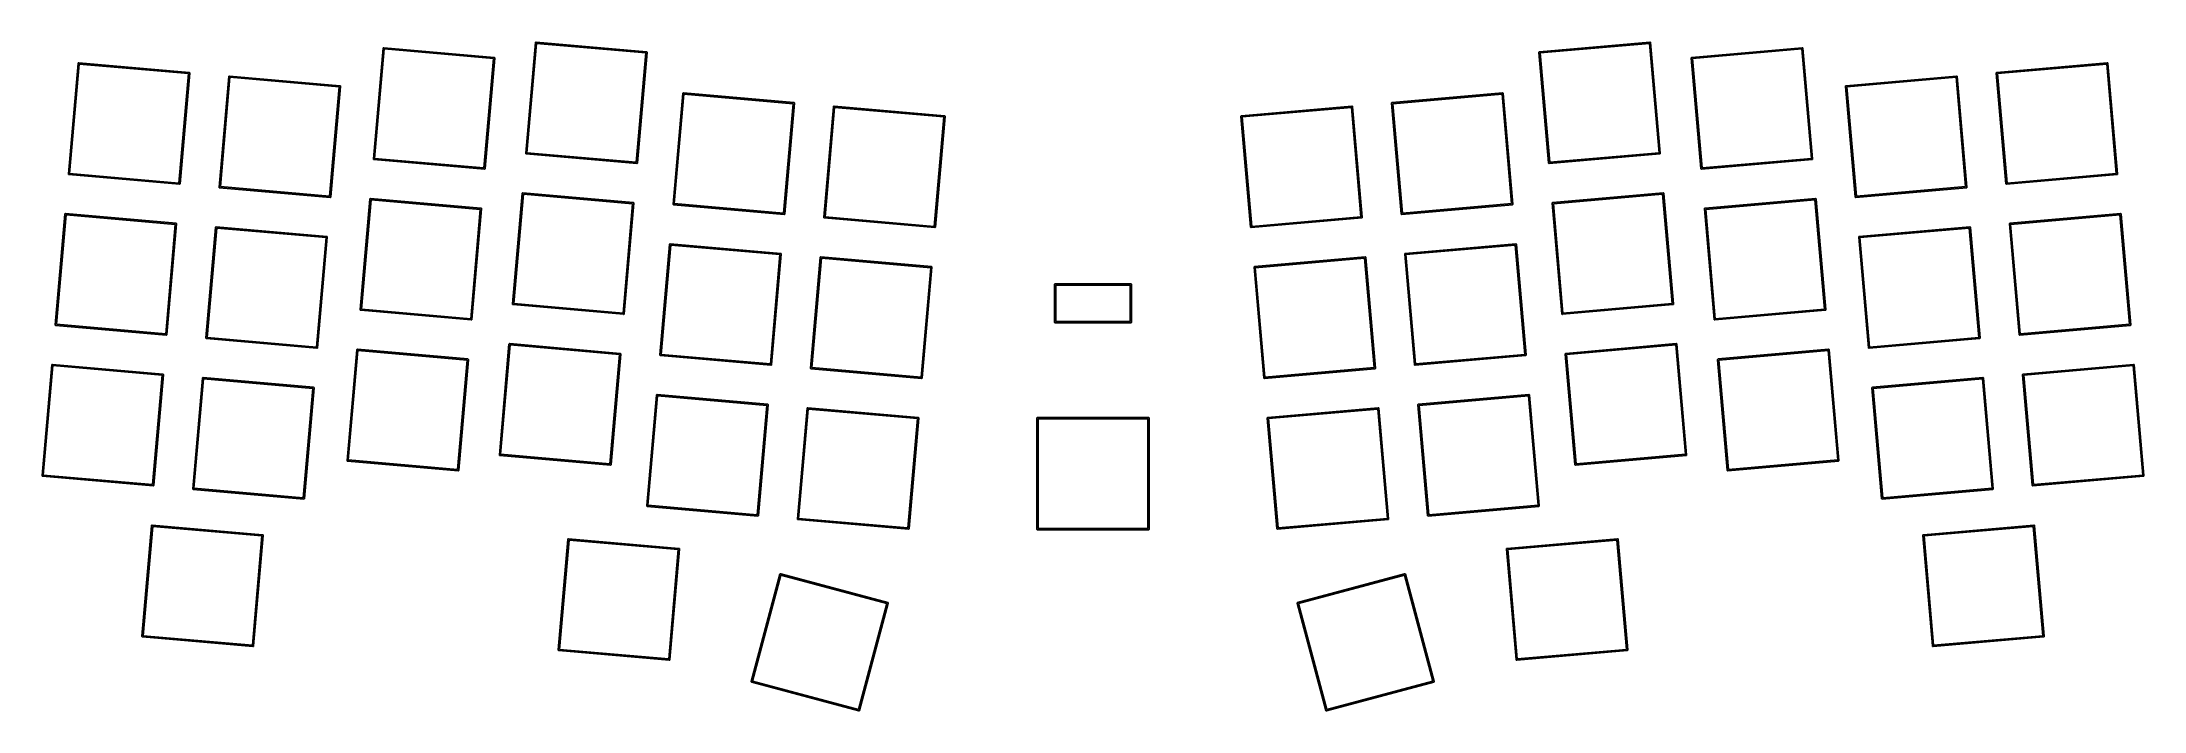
# Model space of a CAD drawing. Extents: x 75 to 340, y -186 to -102.
import ezdxf

# ---------------------------------------------------------------- set-up
doc = ezdxf.new("R2010")
doc.units = 0
doc.header["$MEASUREMENT"] = 0
doc.layers.add('BLACK', color=7, linetype='CONTINUOUS')

msp = doc.modelspace()

# ---------------------------------------------------------------- linework, layer by layer
at = {"layer": 'BLACK', "linetype": 'CONTINUOUS'}
for p, q in [((116.532, -116.355), (117.748, -102.446)), ((117.894, -102.531), (116.69, -116.296)), ((117.748, -102.442), (117.749, -102.438)), ((117.748, -102.446), (117.748, -102.442)), ((117.749, -102.438), (117.751, -102.427)), ((117.749, -102.438), (117.749, -102.438)), ((117.751, -102.427), (117.757, -102.413)), ((117.757, -102.413), (117.765, -102.401)), ((117.765, -102.401), (117.776, -102.39)), ((117.776, -102.39), (117.788, -102.382)), ((117.788, -102.382), (117.802, -102.376)), ((117.802, -102.376), (117.816, -102.373)), ((117.816, -102.373), (117.831, -102.373)), ((117.831, -102.373), (117.835, -102.373)), ((117.835, -102.373), (131.744, -103.59)), ((131.659, -103.736), (117.894, -102.531)), ((135.717, -115.643), (136.934, -101.734)), ((137.079, -101.82), (135.875, -115.585)), ((136.934, -101.727), (136.936, -101.716)), ((136.934, -101.73), (136.934, -101.727)), ((136.934, -101.727), (136.934, -101.727)), ((136.934, -101.734), (136.934, -101.73)), ((136.936, -101.716), (136.942, -101.702)), ((136.942, -101.702), (136.95, -101.689)), ((136.95, -101.689), (136.961, -101.678)), ((136.961, -101.678), (136.973, -101.67)), ((136.973, -101.67), (136.987, -101.664)), ((136.987, -101.664), (137.001, -101.661)), ((137.001, -101.661), (137.016, -101.661)), ((137.016, -101.661), (137.02, -101.661)), ((137.02, -101.661), (150.93, -102.878)), ((150.844, -103.024), (137.079, -101.82)), ((149.64, -116.789), (150.844, -103.024)), ((151.002, -102.965), (149.785, -116.874)), ((150.93, -102.878), (150.933, -102.878)), ((150.933, -102.878), (150.937, -102.879)), ((150.937, -102.879), (150.937, -102.879)), ((150.937, -102.879), (150.948, -102.881)), ((150.948, -102.881), (150.962, -102.887)), ((150.962, -102.887), (150.975, -102.895)), ((150.975, -102.895), (150.985, -102.905)), ((150.985, -102.905), (150.994, -102.918)), ((150.994, -102.918), (151, -102.932)), ((151, -102.932), (151.003, -102.946)), ((151.003, -102.961), (151.002, -102.965)), ((151.003, -102.946), (151.003, -102.961)), ((263.335, -102.946), (263.339, -102.932)), ((263.335, -102.961), (263.335, -102.946)), ((263.336, -102.965), (263.335, -102.961)), ((264.553, -116.874), (263.336, -102.965)), ((263.339, -102.932), (263.344, -102.918)), ((263.344, -102.918), (263.353, -102.905)), ((263.353, -102.905), (263.364, -102.895)), ((263.364, -102.895), (263.376, -102.887)), ((263.376, -102.887), (263.39, -102.881)), ((263.39, -102.881), (263.401, -102.879)), ((263.401, -102.879), (263.405, -102.878)), ((263.401, -102.879), (263.401, -102.879)), ((263.405, -102.878), (263.409, -102.878)), ((263.409, -102.878), (277.318, -101.661)), ((277.259, -101.82), (263.494, -103.024)), ((263.494, -103.024), (264.698, -116.789)), ((278.463, -115.585), (277.259, -101.82)), ((277.318, -101.661), (277.322, -101.661)), ((277.322, -101.661), (277.337, -101.661)), ((277.337, -101.661), (277.351, -101.664)), ((277.351, -101.664), (277.365, -101.67)), ((277.365, -101.67), (277.378, -101.678)), ((277.378, -101.678), (277.388, -101.689)), ((277.388, -101.689), (277.396, -101.702)), ((277.396, -101.702), (277.401, -101.714)), ((277.401, -101.714), (277.402, -101.716)), ((277.402, -101.716), (277.405, -101.73)), ((277.405, -101.73), (277.405, -101.734)), ((277.405, -101.734), (278.622, -115.643)), ((282.594, -103.59), (296.503, -102.373)), ((296.444, -102.531), (282.679, -103.736)), ((297.648, -116.296), (296.444, -102.531)), ((296.503, -102.373), (296.507, -102.373)), ((296.507, -102.373), (296.522, -102.373)), ((296.522, -102.373), (296.536, -102.376)), ((296.536, -102.376), (296.55, -102.382)), ((296.55, -102.382), (296.563, -102.39)), ((296.563, -102.39), (296.573, -102.401)), ((296.573, -102.401), (296.581, -102.413)), ((296.581, -102.413), (296.586, -102.426)), ((296.586, -102.426), (296.587, -102.427)), ((296.587, -102.427), (296.59, -102.442)), ((296.59, -102.442), (296.59, -102.446)), ((296.59, -102.446), (297.807, -116.355)), ((78.12, -118.253), (79.3369, -104.344)), ((79.4824, -104.43), (78.2781, -118.195)), ((79.3368, -104.34), (79.3375, -104.337)), ((79.3369, -104.344), (79.3368, -104.34)), ((79.3375, -104.337), (79.3396, -104.326)), ((79.3375, -104.337), (79.3375, -104.337)), ((79.3396, -104.326), (79.3452, -104.312)), ((79.3452, -104.312), (79.3534, -104.299)), ((79.3534, -104.299), (79.3639, -104.288)), ((79.3639, -104.288), (79.3763, -104.28)), ((79.3763, -104.28), (79.3901, -104.274)), ((79.3901, -104.274), (79.4048, -104.271)), ((79.4048, -104.271), (79.4198, -104.271)), ((79.4198, -104.271), (79.4235, -104.271)), ((79.4235, -104.271), (93.3329, -105.488)), ((93.2474, -105.634), (79.4824, -104.43)), ((92.0431, -119.399), (93.2474, -105.634)), ((93.4055, -105.575), (92.1886, -119.484)), ((93.3329, -105.488), (93.3366, -105.488)), ((93.3366, -105.488), (93.3403, -105.489)), ((93.3403, -105.489), (93.3403, -105.489)), ((93.3403, -105.489), (93.3514, -105.491)), ((93.3514, -105.491), (93.3653, -105.497)), ((93.3653, -105.497), (93.3779, -105.505)), ((93.3779, -105.505), (93.3886, -105.515)), ((93.3886, -105.515), (93.3971, -105.528)), ((93.3971, -105.528), (93.403, -105.542)), ((93.403, -105.542), (93.4061, -105.556)), ((93.4062, -105.571), (93.4055, -105.575)), ((93.4061, -105.556), (93.4062, -105.571)), ((130.455, -117.501), (131.659, -103.736)), ((131.817, -103.677), (130.6, -117.586)), ((131.744, -103.59), (131.748, -103.59)), ((131.748, -103.59), (131.752, -103.591)), ((131.752, -103.591), (131.752, -103.591)), ((131.752, -103.591), (131.763, -103.593)), ((131.763, -103.593), (131.777, -103.598)), ((131.777, -103.598), (131.789, -103.607)), ((131.789, -103.607), (131.8, -103.617)), ((131.8, -103.617), (131.809, -103.63)), ((131.809, -103.63), (131.815, -103.643)), ((131.815, -103.643), (131.818, -103.658)), ((131.818, -103.673), (131.817, -103.677)), ((131.818, -103.658), (131.818, -103.673)), ((282.52, -103.673), (282.521, -103.658)), ((282.521, -103.677), (282.52, -103.673)), ((282.521, -103.658), (282.524, -103.643)), ((283.738, -117.586), (282.521, -103.677)), ((282.524, -103.643), (282.53, -103.63)), ((282.53, -103.63), (282.538, -103.617)), ((282.538, -103.617), (282.549, -103.607)), ((282.549, -103.607), (282.561, -103.598)), ((282.561, -103.598), (282.575, -103.593)), ((282.575, -103.593), (282.586, -103.591)), ((282.586, -103.591), (282.59, -103.59)), ((282.586, -103.591), (282.586, -103.591)), ((282.59, -103.59), (282.594, -103.59)), ((282.679, -103.736), (283.883, -117.501)), ((320.932, -105.556), (320.935, -105.542)), ((320.932, -105.571), (320.932, -105.556)), ((320.933, -105.575), (320.932, -105.571)), ((322.15, -119.484), (320.933, -105.575)), ((320.935, -105.542), (320.941, -105.528)), ((320.941, -105.528), (320.95, -105.515)), ((320.95, -105.515), (320.96, -105.505)), ((320.96, -105.505), (320.973, -105.497)), ((320.973, -105.497), (320.987, -105.491)), ((320.987, -105.491), (320.998, -105.489)), ((320.998, -105.489), (321.002, -105.488)), ((320.998, -105.489), (320.998, -105.489)), ((321.002, -105.488), (321.005, -105.488)), ((321.005, -105.488), (334.915, -104.271)), ((334.856, -104.43), (321.091, -105.634)), ((321.091, -105.634), (322.295, -119.399)), ((336.06, -118.195), (334.856, -104.43)), ((334.915, -104.271), (334.918, -104.271)), ((334.918, -104.271), (334.933, -104.271)), ((334.933, -104.271), (334.948, -104.274)), ((334.948, -104.274), (334.962, -104.28)), ((334.962, -104.28), (334.974, -104.288)), ((334.974, -104.288), (334.985, -104.299)), ((334.985, -104.299), (334.993, -104.312)), ((334.993, -104.312), (334.998, -104.324)), ((334.998, -104.324), (334.999, -104.326)), ((334.999, -104.326), (335.001, -104.34)), ((335.001, -104.34), (335.001, -104.344)), ((335.001, -104.344), (336.218, -118.253)), ((97.0975, -119.914), (98.3144, -106.004)), ((98.4599, -106.09), (97.2556, -119.855)), ((98.3144, -106.001), (98.315, -105.997)), ((98.3144, -106.004), (98.3144, -106.001)), ((98.315, -105.997), (98.3171, -105.986)), ((98.315, -105.997), (98.315, -105.997)), ((98.3171, -105.986), (98.3227, -105.972)), ((98.3227, -105.972), (98.3309, -105.959)), ((98.3309, -105.959), (98.3414, -105.949)), ((98.3414, -105.949), (98.3538, -105.94)), ((98.3538, -105.94), (98.3676, -105.934)), ((98.3676, -105.934), (98.3823, -105.931)), ((98.3823, -105.931), (98.3973, -105.931)), ((98.3973, -105.931), (98.401, -105.932)), ((98.401, -105.932), (112.31, -107.149)), ((112.225, -107.294), (98.4599, -106.09)), ((111.021, -121.059), (112.225, -107.294)), ((112.383, -107.235), (111.166, -121.145)), ((112.31, -107.149), (112.314, -107.149)), ((112.314, -107.149), (112.318, -107.149)), ((112.318, -107.149), (112.318, -107.149)), ((112.318, -107.149), (112.329, -107.151)), ((112.329, -107.151), (112.343, -107.157)), ((112.343, -107.157), (112.355, -107.165)), ((112.355, -107.165), (112.366, -107.176)), ((112.366, -107.176), (112.375, -107.188)), ((112.375, -107.188), (112.38, -107.202)), ((112.38, -107.202), (112.384, -107.217)), ((112.384, -107.232), (112.383, -107.235)), ((112.384, -107.217), (112.384, -107.232)), ((154.279, -122.048), (155.496, -108.139)), ((155.641, -108.224), (154.437, -121.989)), ((155.496, -108.135), (155.497, -108.131)), ((155.496, -108.139), (155.496, -108.135)), ((155.497, -108.131), (155.499, -108.12)), ((155.497, -108.131), (155.497, -108.131)), ((155.499, -108.12), (155.504, -108.106)), ((155.504, -108.106), (155.512, -108.094)), ((155.512, -108.094), (155.523, -108.083)), ((155.523, -108.083), (155.535, -108.075)), ((155.535, -108.075), (155.549, -108.069)), ((155.549, -108.069), (155.564, -108.066)), ((155.564, -108.066), (155.579, -108.065)), ((155.579, -108.065), (155.583, -108.066)), ((155.583, -108.066), (169.492, -109.283)), ((169.406, -109.428), (155.641, -108.224)), ((244.846, -109.283), (258.756, -108.066)), ((258.697, -108.224), (244.932, -109.428)), ((259.901, -121.989), (258.697, -108.224)), ((258.756, -108.066), (258.759, -108.065)), ((258.759, -108.065), (258.774, -108.066)), ((258.774, -108.066), (258.789, -108.069)), ((258.789, -108.069), (258.803, -108.075)), ((258.803, -108.075), (258.815, -108.083)), ((258.815, -108.083), (258.826, -108.094)), ((258.826, -108.094), (258.834, -108.106)), ((258.834, -108.106), (258.839, -108.119)), ((258.839, -108.119), (258.84, -108.12)), ((258.84, -108.12), (258.842, -108.135)), ((258.842, -108.135), (258.842, -108.139)), ((258.842, -108.139), (260.059, -122.048)), ((301.954, -107.232), (301.955, -107.217)), ((301.955, -107.235), (301.954, -107.232)), ((301.955, -107.217), (301.958, -107.202)), ((303.172, -121.145), (301.955, -107.235)), ((301.958, -107.202), (301.964, -107.188)), ((301.964, -107.188), (301.972, -107.176)), ((301.972, -107.176), (301.983, -107.165)), ((301.983, -107.165), (301.995, -107.157)), ((301.995, -107.157), (302.009, -107.151)), ((302.009, -107.151), (302.02, -107.149)), ((302.02, -107.149), (302.02, -107.149)), ((302.02, -107.149), (302.024, -107.149)), ((302.024, -107.149), (302.028, -107.149)), ((302.028, -107.149), (315.937, -105.932)), ((315.878, -106.09), (302.113, -107.294)), ((302.113, -107.294), (303.318, -121.059)), ((317.083, -119.855), (315.878, -106.09)), ((315.937, -105.932), (315.941, -105.931)), ((315.941, -105.931), (315.956, -105.931)), ((315.956, -105.931), (315.971, -105.934)), ((315.971, -105.934), (315.984, -105.94)), ((315.984, -105.94), (315.997, -105.949)), ((315.997, -105.949), (316.007, -105.959)), ((316.007, -105.959), (316.015, -105.972)), ((316.015, -105.972), (316.02, -105.984)), ((316.02, -105.984), (316.021, -105.986)), ((316.021, -105.986), (316.024, -106.001)), ((316.024, -106.001), (316.024, -106.004)), ((316.024, -106.004), (317.241, -119.914)), ((168.202, -123.194), (169.406, -109.428)), ((169.565, -109.37), (168.348, -123.279)), ((169.492, -109.283), (169.496, -109.283)), ((169.496, -109.283), (169.499, -109.284)), ((169.499, -109.284), (169.499, -109.284)), ((169.499, -109.284), (169.51, -109.286)), ((169.51, -109.286), (169.524, -109.291)), ((169.524, -109.291), (169.537, -109.3)), ((169.537, -109.3), (169.548, -109.31)), ((169.548, -109.31), (169.556, -109.322)), ((169.556, -109.322), (169.562, -109.336)), ((169.562, -109.336), (169.565, -109.351)), ((169.565, -109.351), (169.565, -109.366)), ((169.565, -109.366), (169.565, -109.37)), ((173.257, -123.708), (174.473, -109.799)), ((174.619, -109.885), (173.415, -123.65)), ((174.473, -109.795), (174.474, -109.792)), ((174.473, -109.799), (174.473, -109.795)), ((174.474, -109.792), (174.476, -109.781)), ((174.474, -109.792), (174.474, -109.792)), ((174.476, -109.781), (174.482, -109.767)), ((174.482, -109.767), (174.49, -109.754)), ((174.49, -109.754), (174.5, -109.743)), ((174.5, -109.743), (174.513, -109.735)), ((174.513, -109.735), (174.527, -109.729)), ((174.527, -109.729), (174.541, -109.726)), ((174.541, -109.726), (174.556, -109.726)), ((174.556, -109.726), (174.56, -109.726)), ((174.56, -109.726), (188.469, -110.943)), ((188.384, -111.089), (174.619, -109.885)), ((187.18, -124.854), (188.384, -111.089)), ((188.542, -111.03), (187.325, -124.939)), ((188.469, -110.943), (188.473, -110.943)), ((188.473, -110.943), (188.477, -110.944)), ((188.477, -110.944), (188.477, -110.944)), ((188.477, -110.944), (188.488, -110.946)), ((188.488, -110.946), (188.502, -110.952)), ((188.502, -110.952), (188.514, -110.96)), ((188.514, -110.96), (188.525, -110.97)), ((188.525, -110.97), (188.534, -110.983)), ((188.534, -110.983), (188.54, -110.997)), ((188.54, -110.997), (188.543, -111.011)), ((188.543, -111.026), (188.542, -111.03)), ((188.543, -111.011), (188.543, -111.026)), ((225.795, -111.026), (225.796, -111.011)), ((225.796, -111.03), (225.795, -111.026)), ((225.796, -111.011), (225.799, -110.997)), ((227.013, -124.939), (225.796, -111.03)), ((225.799, -110.997), (225.805, -110.983)), ((225.805, -110.983), (225.813, -110.97)), ((225.813, -110.97), (225.824, -110.96)), ((225.824, -110.96), (225.836, -110.952)), ((225.836, -110.952), (225.85, -110.946)), ((225.85, -110.946), (225.861, -110.944)), ((225.861, -110.944), (225.865, -110.943)), ((225.861, -110.944), (225.861, -110.944)), ((225.865, -110.943), (225.869, -110.943)), ((225.869, -110.943), (239.778, -109.726)), ((239.719, -109.885), (225.954, -111.089)), ((225.954, -111.089), (227.158, -124.854)), ((240.923, -123.65), (239.719, -109.885)), ((239.778, -109.726), (239.782, -109.726)), ((239.782, -109.726), (239.797, -109.726)), ((239.797, -109.726), (239.812, -109.729)), ((239.812, -109.729), (239.825, -109.735)), ((239.825, -109.735), (239.838, -109.743)), ((239.838, -109.743), (239.848, -109.754)), ((239.848, -109.754), (239.856, -109.767)), ((239.856, -109.767), (239.861, -109.779)), ((239.861, -109.779), (239.862, -109.781)), ((239.862, -109.781), (239.865, -109.795)), ((239.865, -109.795), (239.865, -109.799)), ((239.865, -109.799), (241.082, -123.708)), ((244.773, -109.351), (244.776, -109.336)), ((244.773, -109.366), (244.773, -109.351)), ((244.774, -109.37), (244.773, -109.366)), ((245.99, -123.279), (244.774, -109.37)), ((244.776, -109.336), (244.782, -109.322)), ((244.782, -109.322), (244.79, -109.31)), ((244.79, -109.31), (244.801, -109.3)), ((244.801, -109.3), (244.814, -109.291)), ((244.814, -109.291), (244.828, -109.286)), ((244.828, -109.286), (244.839, -109.284)), ((244.839, -109.284), (244.842, -109.283)), ((244.839, -109.284), (244.839, -109.284)), ((244.842, -109.283), (244.846, -109.283)), ((244.932, -109.428), (246.136, -123.194)), ((116.531, -116.359), (116.532, -116.355)), ((116.531, -116.374), (116.531, -116.359)), ((116.534, -116.389), (116.531, -116.374)), ((116.54, -116.403), (116.534, -116.389)), ((116.549, -116.415), (116.54, -116.403)), ((116.559, -116.425), (116.549, -116.415)), ((116.572, -116.434), (116.559, -116.425)), ((116.586, -116.439), (116.572, -116.434)), ((116.597, -116.441), (116.586, -116.439)), ((116.6, -116.442), (116.597, -116.441)), ((116.597, -116.441), (116.597, -116.441)), ((116.604, -116.442), (116.6, -116.442)), ((130.514, -117.659), (116.604, -116.442)), ((116.69, -116.296), (130.455, -117.501)), ((135.716, -115.647), (135.717, -115.643)), ((135.716, -115.662), (135.716, -115.647)), ((135.719, -115.677), (135.716, -115.662)), ((135.725, -115.691), (135.719, -115.677)), ((135.734, -115.703), (135.725, -115.691)), ((135.744, -115.714), (135.734, -115.703)), ((135.757, -115.722), (135.744, -115.714)), ((135.771, -115.727), (135.757, -115.722)), ((135.782, -115.729), (135.771, -115.727)), ((135.786, -115.73), (135.782, -115.729)), ((135.782, -115.729), (135.782, -115.729)), ((135.789, -115.73), (135.786, -115.73)), ((149.699, -116.947), (135.789, -115.73)), ((135.875, -115.585), (149.64, -116.789)), ((278.549, -115.73), (264.64, -116.947)), ((264.698, -116.789), (278.463, -115.585)), ((278.553, -115.73), (278.549, -115.73)), ((278.556, -115.729), (278.553, -115.73)), ((278.567, -115.727), (278.556, -115.729)), ((278.556, -115.729), (278.556, -115.729)), ((278.581, -115.722), (278.567, -115.727)), ((278.594, -115.714), (278.581, -115.722)), ((278.605, -115.703), (278.594, -115.714)), ((278.613, -115.691), (278.605, -115.703)), ((278.619, -115.677), (278.613, -115.691)), ((278.622, -115.662), (278.619, -115.677)), ((278.622, -115.643), (278.622, -115.647)), ((278.622, -115.647), (278.622, -115.662)), ((297.734, -116.442), (283.825, -117.659)), ((283.883, -117.501), (297.648, -116.296)), ((297.738, -116.442), (297.734, -116.442)), ((297.741, -116.441), (297.738, -116.442)), ((297.752, -116.439), (297.741, -116.441)), ((297.741, -116.441), (297.741, -116.441)), ((297.766, -116.434), (297.752, -116.439)), ((297.779, -116.425), (297.766, -116.434)), ((297.79, -116.415), (297.779, -116.425)), ((297.798, -116.403), (297.79, -116.415)), ((297.804, -116.389), (297.798, -116.403)), ((297.807, -116.374), (297.804, -116.389)), ((297.807, -116.355), (297.807, -116.359)), ((297.807, -116.359), (297.807, -116.374)), ((78.1193, -118.257), (78.12, -118.253)), ((78.1194, -118.272), (78.1193, -118.257)), ((78.1225, -118.287), (78.1194, -118.272)), ((78.1284, -118.301), (78.1225, -118.287)), ((78.1369, -118.313), (78.1284, -118.301)), ((78.1476, -118.324), (78.1369, -118.313)), ((78.1602, -118.332), (78.1476, -118.324)), ((78.1741, -118.337), (78.1602, -118.332)), ((78.1852, -118.339), (78.1741, -118.337)), ((78.1889, -118.34), (78.1852, -118.339)), ((78.1852, -118.339), (78.1852, -118.339)), ((78.1926, -118.34), (78.1889, -118.34)), ((92.102, -119.557), (78.1926, -118.34)), ((78.2781, -118.195), (92.0431, -119.399)), ((130.517, -117.66), (130.514, -117.659)), ((130.532, -117.659), (130.517, -117.66)), ((130.547, -117.656), (130.532, -117.659)), ((130.561, -117.65), (130.547, -117.656)), ((130.573, -117.642), (130.561, -117.65)), ((130.584, -117.631), (130.573, -117.642)), ((130.592, -117.619), (130.584, -117.631)), ((130.598, -117.605), (130.592, -117.619)), ((130.6, -117.594), (130.598, -117.605)), ((130.6, -117.586), (130.6, -117.59)), ((130.6, -117.59), (130.6, -117.594)), ((130.6, -117.594), (130.6, -117.594)), ((149.702, -116.948), (149.699, -116.947)), ((149.717, -116.947), (149.702, -116.948)), ((149.732, -116.944), (149.717, -116.947)), ((149.746, -116.939), (149.732, -116.944)), ((149.758, -116.93), (149.746, -116.939)), ((149.769, -116.919), (149.758, -116.93)), ((149.777, -116.907), (149.769, -116.919)), ((149.783, -116.893), (149.777, -116.907)), ((149.785, -116.882), (149.783, -116.893)), ((149.785, -116.874), (149.785, -116.878)), ((149.785, -116.878), (149.785, -116.882)), ((149.785, -116.882), (149.785, -116.882)), ((264.553, -116.878), (264.553, -116.874)), ((264.554, -116.882), (264.553, -116.878)), ((264.556, -116.893), (264.554, -116.882)), ((264.554, -116.882), (264.554, -116.882)), ((264.561, -116.907), (264.556, -116.893)), ((264.569, -116.919), (264.561, -116.907)), ((264.58, -116.93), (264.569, -116.919)), ((264.592, -116.939), (264.58, -116.93)), ((264.606, -116.944), (264.592, -116.939)), ((264.621, -116.947), (264.606, -116.944)), ((264.636, -116.948), (264.621, -116.947)), ((264.64, -116.947), (264.636, -116.948)), ((283.738, -117.59), (283.738, -117.586)), ((283.739, -117.594), (283.738, -117.59)), ((283.741, -117.605), (283.739, -117.594)), ((283.739, -117.594), (283.739, -117.594)), ((283.746, -117.619), (283.741, -117.605)), ((283.754, -117.631), (283.746, -117.619)), ((283.765, -117.642), (283.754, -117.631)), ((283.777, -117.65), (283.765, -117.642)), ((283.791, -117.656), (283.777, -117.65)), ((283.806, -117.659), (283.791, -117.656)), ((283.821, -117.66), (283.806, -117.659)), ((283.825, -117.659), (283.821, -117.66)), ((336.146, -118.34), (322.236, -119.557)), ((322.295, -119.399), (336.06, -118.195)), ((336.149, -118.34), (336.146, -118.34)), ((336.153, -118.339), (336.149, -118.34)), ((336.164, -118.337), (336.153, -118.339)), ((336.153, -118.339), (336.153, -118.339)), ((336.178, -118.332), (336.164, -118.337)), ((336.191, -118.324), (336.178, -118.332)), ((336.201, -118.313), (336.191, -118.324)), ((336.21, -118.301), (336.201, -118.313)), ((336.216, -118.287), (336.21, -118.301)), ((336.219, -118.272), (336.216, -118.287)), ((336.218, -118.253), (336.219, -118.257)), ((336.219, -118.257), (336.219, -118.272)), ((92.1057, -119.558), (92.102, -119.557)), ((92.1207, -119.558), (92.1057, -119.558)), ((92.1354, -119.554), (92.1207, -119.558)), ((92.1492, -119.549), (92.1354, -119.554)), ((92.1616, -119.54), (92.1492, -119.549)), ((92.1721, -119.529), (92.1616, -119.54)), ((92.1803, -119.517), (92.1721, -119.529)), ((92.1859, -119.503), (92.1803, -119.517)), ((92.188, -119.492), (92.1859, -119.503)), ((92.1887, -119.488), (92.188, -119.492)), ((92.188, -119.492), (92.188, -119.492)), ((92.1886, -119.484), (92.1887, -119.488)), ((97.0968, -119.918), (97.0975, -119.914)), ((97.097, -119.933), (97.0968, -119.918)), ((97.1, -119.947), (97.097, -119.933)), ((97.1059, -119.961), (97.1, -119.947)), ((97.1144, -119.973), (97.1059, -119.961)), ((97.1251, -119.984), (97.1144, -119.973)), ((97.1377, -119.992), (97.1251, -119.984)), ((97.1516, -119.998), (97.1377, -119.992)), ((97.1627, -120), (97.1516, -119.998)), ((97.1664, -120), (97.1627, -120)), ((97.1627, -120), (97.1627, -120)), ((97.1701, -120), (97.1664, -120)), ((111.08, -121.217), (97.1701, -120)), ((97.2556, -119.855), (111.021, -121.059)), ((111.083, -121.218), (111.08, -121.217)), ((111.098, -121.218), (111.083, -121.218)), ((111.113, -121.215), (111.098, -121.218)), ((111.127, -121.209), (111.113, -121.215)), ((111.139, -121.2), (111.127, -121.209)), ((111.15, -121.19), (111.139, -121.2)), ((111.158, -121.177), (111.15, -121.19)), ((111.163, -121.163), (111.158, -121.177)), ((111.165, -121.152), (111.163, -121.163)), ((111.166, -121.148), (111.165, -121.152)), ((111.165, -121.152), (111.165, -121.152)), ((111.166, -121.145), (111.166, -121.148)), ((114.871, -135.333), (116.088, -121.423)), ((116.234, -121.509), (115.029, -135.274)), ((116.088, -121.42), (116.089, -121.416)), ((116.088, -121.423), (116.088, -121.42)), ((116.089, -121.416), (116.091, -121.405)), ((116.089, -121.416), (116.089, -121.416)), ((116.091, -121.405), (116.096, -121.391)), ((116.096, -121.391), (116.105, -121.378)), ((116.105, -121.378), (116.115, -121.368)), ((116.115, -121.368), (116.128, -121.359)), ((116.128, -121.359), (116.141, -121.353)), ((116.141, -121.353), (116.156, -121.35)), ((116.156, -121.35), (116.171, -121.35)), ((116.171, -121.35), (116.175, -121.351)), ((116.175, -121.351), (130.084, -122.568)), ((129.999, -122.713), (116.234, -121.509)), ((134.056, -134.621), (135.273, -120.712)), ((135.419, -120.797), (134.214, -134.562)), ((135.273, -120.708), (135.274, -120.704)), ((135.273, -120.712), (135.273, -120.708)), ((135.274, -120.704), (135.276, -120.693)), ((135.274, -120.704), (135.274, -120.704)), ((135.276, -120.693), (135.282, -120.679)), ((135.282, -120.679), (135.29, -120.667)), ((135.29, -120.667), (135.3, -120.656)), ((135.3, -120.656), (135.313, -120.647)), ((135.313, -120.647), (135.326, -120.641)), ((135.326, -120.641), (135.341, -120.638)), ((135.341, -120.638), (135.356, -120.638)), ((135.356, -120.638), (135.36, -120.639)), ((135.36, -120.639), (149.269, -121.856)), ((149.184, -122.001), (135.419, -120.797)), ((265.069, -121.856), (278.978, -120.639)), ((278.919, -120.797), (265.154, -122.001)), ((280.124, -134.562), (278.919, -120.797)), ((278.978, -120.639), (278.982, -120.638)), ((278.982, -120.638), (278.997, -120.638)), ((278.997, -120.638), (279.012, -120.641)), ((279.012, -120.641), (279.026, -120.647)), ((279.026, -120.647), (279.038, -120.656)), ((279.038, -120.656), (279.048, -120.667)), ((279.048, -120.667), (279.057, -120.679)), ((279.057, -120.679), (279.062, -120.691)), ((279.062, -120.691), (279.062, -120.693)), ((279.062, -120.693), (279.065, -120.708)), ((279.065, -120.708), (279.065, -120.712)), ((279.065, -120.712), (280.282, -134.621)), ((284.254, -122.568), (298.163, -121.351)), ((298.105, -121.509), (284.339, -122.713)), ((299.309, -135.274), (298.105, -121.509)), ((298.163, -121.351), (298.167, -121.35)), ((298.167, -121.35), (298.182, -121.35)), ((298.182, -121.35), (298.197, -121.353)), ((298.197, -121.353), (298.211, -121.359)), ((298.211, -121.359), (298.223, -121.368)), ((298.223, -121.368), (298.234, -121.378)), ((298.234, -121.378), (298.242, -121.391)), ((298.242, -121.391), (298.247, -121.403)), ((298.247, -121.403), (298.247, -121.405)), ((298.247, -121.405), (298.25, -121.42)), ((298.25, -121.42), (298.25, -121.423)), ((298.25, -121.423), (299.467, -135.333)), ((303.172, -121.148), (303.172, -121.145)), ((303.173, -121.152), (303.172, -121.148)), ((303.175, -121.163), (303.173, -121.152)), ((303.173, -121.152), (303.173, -121.152)), ((303.18, -121.177), (303.175, -121.163)), ((303.189, -121.19), (303.18, -121.177)), ((303.199, -121.2), (303.189, -121.19)), ((303.211, -121.209), (303.199, -121.2)), ((303.225, -121.215), (303.211, -121.209)), ((303.24, -121.218), (303.225, -121.215)), ((303.255, -121.218), (303.24, -121.218)), ((303.259, -121.217), (303.255, -121.218)), ((317.168, -120), (303.259, -121.217)), ((303.318, -121.059), (317.083, -119.855)), ((317.172, -120), (317.168, -120)), ((317.175, -120), (317.172, -120)), ((317.187, -119.998), (317.175, -120)), ((317.175, -120), (317.175, -120)), ((317.2, -119.992), (317.187, -119.998)), ((317.213, -119.984), (317.2, -119.992)), ((317.224, -119.973), (317.213, -119.984)), ((317.232, -119.961), (317.224, -119.973)), ((317.238, -119.947), (317.232, -119.961)), ((317.241, -119.933), (317.238, -119.947)), ((317.241, -119.914), (317.241, -119.918)), ((317.241, -119.918), (317.241, -119.933)), ((322.15, -119.488), (322.15, -119.484)), ((322.15, -119.492), (322.15, -119.488)), ((322.152, -119.503), (322.15, -119.492)), ((322.15, -119.492), (322.15, -119.492)), ((322.158, -119.517), (322.152, -119.503)), ((322.166, -119.529), (322.158, -119.517)), ((322.177, -119.54), (322.166, -119.529)), ((322.189, -119.549), (322.177, -119.54)), ((322.203, -119.554), (322.189, -119.549)), ((322.217, -119.558), (322.203, -119.554)), ((322.232, -119.558), (322.217, -119.558)), ((322.236, -119.557), (322.232, -119.558)), ((76.4597, -137.231), (77.6766, -123.322)), ((77.8221, -123.407), (76.6178, -137.172)), ((77.6765, -123.318), (77.6772, -123.314)), ((77.6766, -123.322), (77.6765, -123.318)), ((77.6772, -123.314), (77.6793, -123.303)), ((77.6772, -123.314), (77.6772, -123.314)), ((77.6793, -123.303), (77.6849, -123.289)), ((77.6849, -123.289), (77.6931, -123.277)), ((77.6931, -123.277), (77.7036, -123.266)), ((77.7036, -123.266), (77.716, -123.257)), ((77.716, -123.257), (77.7298, -123.252)), ((77.7298, -123.252), (77.7445, -123.248)), ((77.7445, -123.248), (77.7595, -123.248)), ((77.7595, -123.248), (77.7632, -123.249)), ((77.7632, -123.249), (91.6726, -124.466)), ((91.5871, -124.611), (77.8221, -123.407)), ((128.794, -136.478), (129.999, -122.713)), ((130.157, -122.654), (128.94, -136.564)), ((130.084, -122.568), (130.088, -122.568)), ((130.088, -122.568), (130.092, -122.568)), ((130.092, -122.568), (130.092, -122.568)), ((130.092, -122.568), (130.103, -122.57)), ((130.103, -122.57), (130.117, -122.576)), ((130.117, -122.576), (130.129, -122.584)), ((130.129, -122.584), (130.14, -122.595)), ((130.14, -122.595), (130.148, -122.607)), ((130.148, -122.607), (130.154, -122.621)), ((130.154, -122.621), (130.157, -122.636)), ((130.157, -122.636), (130.158, -122.651)), ((130.158, -122.651), (130.157, -122.654)), ((147.979, -135.766), (149.184, -122.001)), ((149.342, -121.942), (148.125, -135.852)), ((149.269, -121.856), (149.273, -121.856)), ((149.273, -121.856), (149.277, -121.856)), ((149.277, -121.856), (149.277, -121.856)), ((149.277, -121.856), (149.288, -121.859)), ((149.288, -121.859), (149.302, -121.864)), ((149.302, -121.864), (149.314, -121.872)), ((149.314, -121.872), (149.325, -121.883)), ((149.325, -121.883), (149.333, -121.895)), ((149.333, -121.895), (149.339, -121.909)), ((149.339, -121.909), (149.342, -121.924)), ((149.342, -121.924), (149.343, -121.939)), ((149.343, -121.939), (149.342, -121.942)), ((154.278, -122.052), (154.279, -122.048)), ((154.279, -122.067), (154.278, -122.052)), ((154.282, -122.082), (154.279, -122.067)), ((154.288, -122.095), (154.282, -122.082)), ((154.296, -122.108), (154.288, -122.095)), ((154.307, -122.118), (154.296, -122.108)), ((154.319, -122.126), (154.307, -122.118)), ((154.333, -122.132), (154.319, -122.126)), ((154.344, -122.134), (154.333, -122.132)), ((154.348, -122.135), (154.344, -122.134)), ((154.344, -122.134), (154.344, -122.134)), ((154.352, -122.135), (154.348, -122.135)), ((168.261, -123.352), (154.352, -122.135)), ((154.437, -121.989), (168.202, -123.194)), ((168.265, -123.352), (168.261, -123.352)), ((168.28, -123.352), (168.265, -123.352)), ((168.295, -123.349), (168.28, -123.352)), ((168.308, -123.343), (168.295, -123.349)), ((168.321, -123.335), (168.308, -123.343)), ((168.331, -123.324), (168.321, -123.335)), ((168.339, -123.311), (168.331, -123.324)), ((168.345, -123.297), (168.339, -123.311)), ((168.347, -123.286), (168.345, -123.297)), ((168.348, -123.283), (168.347, -123.286)), ((168.347, -123.286), (168.347, -123.286)), ((168.348, -123.279), (168.348, -123.283)), ((173.256, -123.712), (173.257, -123.708)), ((173.256, -123.727), (173.256, -123.712)), ((173.259, -123.742), (173.256, -123.727)), ((173.265, -123.756), (173.259, -123.742)), ((173.273, -123.768), (173.265, -123.756)), ((173.284, -123.779), (173.273, -123.768)), ((173.297, -123.787), (173.284, -123.779)), ((173.311, -123.792), (173.297, -123.787)), ((173.322, -123.794), (173.311, -123.792)), ((173.325, -123.795), (173.322, -123.794)), ((173.322, -123.794), (173.322, -123.794)), ((173.329, -123.795), (173.325, -123.795)), ((187.239, -125.012), (173.329, -123.795)), ((173.415, -123.65), (187.18, -124.854)), ((241.009, -123.795), (227.1, -125.012)), ((227.158, -124.854), (240.923, -123.65)), ((241.013, -123.795), (241.009, -123.795)), ((241.016, -123.794), (241.013, -123.795)), ((241.027, -123.792), (241.016, -123.794)), ((241.016, -123.794), (241.016, -123.794)), ((241.041, -123.787), (241.027, -123.792)), ((241.054, -123.779), (241.041, -123.787)), ((241.065, -123.768), (241.054, -123.779)), ((241.073, -123.756), (241.065, -123.768)), ((241.079, -123.742), (241.073, -123.756)), ((241.082, -123.727), (241.079, -123.742)), ((241.082, -123.708), (241.082, -123.712)), ((241.082, -123.712), (241.082, -123.727)), ((245.99, -123.283), (245.99, -123.279)), ((245.991, -123.286), (245.99, -123.283)), ((245.993, -123.297), (245.991, -123.286)), ((245.991, -123.286), (245.991, -123.286)), ((245.999, -123.311), (245.993, -123.297)), ((246.007, -123.324), (245.999, -123.311)), ((246.018, -123.335), (246.007, -123.324)), ((246.03, -123.343), (246.018, -123.335)), ((246.044, -123.349), (246.03, -123.343)), ((246.058, -123.352), (246.044, -123.349)), ((246.073, -123.352), (246.058, -123.352)), ((246.077, -123.352), (246.073, -123.352)), ((259.986, -122.135), (246.077, -123.352)), ((246.136, -123.194), (259.901, -121.989)), ((259.99, -122.135), (259.986, -122.135)), ((259.994, -122.134), (259.99, -122.135)), ((260.005, -122.132), (259.994, -122.134)), ((259.994, -122.134), (259.994, -122.134)), ((260.019, -122.126), (260.005, -122.132)), ((260.031, -122.118), (260.019, -122.126)), ((260.042, -122.108), (260.031, -122.118)), ((260.051, -122.095), (260.042, -122.108)), ((260.057, -122.082), (260.051, -122.095)), ((260.06, -122.067), (260.057, -122.082)), ((260.059, -122.048), (260.06, -122.052)), ((260.06, -122.052), (260.06, -122.067)), ((264.996, -121.924), (264.999, -121.909)), ((264.996, -121.939), (264.996, -121.924)), ((264.996, -121.942), (264.996, -121.939)), ((266.213, -135.852), (264.996, -121.942)), ((264.999, -121.909), (265.005, -121.895)), ((265.005, -121.895), (265.013, -121.883)), ((265.013, -121.883), (265.024, -121.872)), ((265.024, -121.872), (265.037, -121.864)), ((265.037, -121.864), (265.05, -121.859)), ((265.05, -121.859), (265.062, -121.856)), ((265.062, -121.856), (265.062, -121.856)), ((265.062, -121.856), (265.065, -121.856)), ((265.065, -121.856), (265.069, -121.856)), ((265.154, -122.001), (266.359, -135.766)), ((284.181, -122.636), (284.184, -122.621)), ((284.181, -122.651), (284.181, -122.636)), ((284.181, -122.654), (284.181, -122.651)), ((285.398, -136.564), (284.181, -122.654)), ((284.184, -122.621), (284.19, -122.607)), ((284.19, -122.607), (284.198, -122.595)), ((284.198, -122.595), (284.209, -122.584)), ((284.209, -122.584), (284.222, -122.576)), ((284.222, -122.576), (284.236, -122.57)), ((284.236, -122.57), (284.247, -122.568)), ((284.247, -122.568), (284.247, -122.568)), ((284.247, -122.568), (284.25, -122.568)), ((284.25, -122.568), (284.254, -122.568)), ((284.339, -122.713), (285.544, -136.478)), ((322.666, -124.466), (336.575, -123.249)), ((336.516, -123.407), (322.751, -124.611)), ((337.72, -137.172), (336.516, -123.407)), ((336.575, -123.249), (336.579, -123.248)), ((336.579, -123.248), (336.594, -123.248)), ((336.594, -123.248), (336.608, -123.252)), ((336.608, -123.252), (336.622, -123.257)), ((336.622, -123.257), (336.635, -123.266)), ((336.635, -123.266), (336.645, -123.277)), ((336.645, -123.277), (336.653, -123.289)), ((336.653, -123.289), (336.659, -123.303)), ((336.659, -123.303), (336.661, -123.313)), ((336.661, -123.313), (336.662, -123.318)), ((336.662, -123.318), (336.662, -123.322)), ((336.662, -123.322), (337.879, -137.231)), ((90.3828, -138.376), (91.5871, -124.611)), ((91.7452, -124.552), (90.5283, -138.462)), ((91.6726, -124.466), (91.6763, -124.466)), ((91.6763, -124.466), (91.68, -124.467)), ((91.68, -124.467), (91.68, -124.467)), ((91.68, -124.467), (91.6911, -124.469)), ((91.6911, -124.469), (91.705, -124.474)), ((91.705, -124.474), (91.7176, -124.482)), ((91.7176, -124.482), (91.7283, -124.493)), ((91.7283, -124.493), (91.7368, -124.505)), ((91.7368, -124.505), (91.7427, -124.519)), ((91.7427, -124.519), (91.7458, -124.534)), ((91.7459, -124.549), (91.7452, -124.552)), ((91.7458, -124.534), (91.7459, -124.549)), ((95.4372, -138.891), (96.6542, -124.982)), ((96.7997, -125.067), (95.5954, -138.832)), ((96.6541, -124.978), (96.6548, -124.975)), ((96.6542, -124.982), (96.6541, -124.978)), ((96.6548, -124.974), (96.6569, -124.963)), ((96.6548, -124.975), (96.6548, -124.974)), ((96.6569, -124.963), (96.6625, -124.95)), ((96.6625, -124.95), (96.6707, -124.937)), ((96.6707, -124.937), (96.6812, -124.926)), ((96.6812, -124.926), (96.6936, -124.918)), ((96.6936, -124.918), (96.7074, -124.912)), ((96.7074, -124.912), (96.7221, -124.909)), ((96.7221, -124.909), (96.7371, -124.909)), ((96.7371, -124.909), (96.7408, -124.909)), ((96.7408, -124.909), (110.65, -126.126)), ((110.565, -126.272), (96.7997, -125.067)), ((109.36, -140.037), (110.565, -126.272)), ((110.723, -126.213), (109.506, -140.122)), ((110.65, -126.126), (110.654, -126.126)), ((110.654, -126.126), (110.658, -126.127)), ((110.658, -126.127), (110.658, -126.127)), ((110.658, -126.127), (110.669, -126.129)), ((110.669, -126.129), (110.683, -126.135)), ((110.683, -126.135), (110.695, -126.143)), ((110.695, -126.143), (110.706, -126.153)), ((110.706, -126.153), (110.714, -126.166)), ((110.714, -126.166), (110.72, -126.179)), ((110.72, -126.179), (110.723, -126.194)), ((110.723, -126.194), (110.724, -126.209)), ((110.724, -126.209), (110.723, -126.213)), ((153.844, -127.084), (153.852, -127.071)), ((153.852, -127.071), (153.863, -127.061)), ((153.863, -127.061), (153.875, -127.052)), ((153.875, -127.052), (153.889, -127.046)), ((153.889, -127.046), (153.904, -127.043)), ((153.904, -127.043), (153.919, -127.043)), ((153.919, -127.043), (153.922, -127.044)), ((153.922, -127.044), (167.832, -128.261)), ((187.242, -125.013), (187.239, -125.012)), ((187.257, -125.012), (187.242, -125.013)), ((187.272, -125.009), (187.257, -125.012)), ((187.286, -125.004), (187.272, -125.009)), ((187.298, -124.995), (187.286, -125.004)), ((187.309, -124.984), (187.298, -124.995)), ((187.317, -124.972), (187.309, -124.984)), ((187.322, -124.958), (187.317, -124.972)), ((187.325, -124.947), (187.322, -124.958)), ((187.325, -124.939), (187.325, -124.943)), ((187.325, -124.943), (187.325, -124.947)), ((187.325, -124.947), (187.325, -124.947)), ((227.013, -124.943), (227.013, -124.939)), ((227.014, -124.947), (227.013, -124.943)), ((227.016, -124.958), (227.014, -124.947)), ((227.014, -124.947), (227.014, -124.947)), ((227.021, -124.972), (227.016, -124.958)), ((227.029, -124.984), (227.021, -124.972)), ((227.04, -124.995), (227.029, -124.984)), ((227.052, -125.004), (227.04, -124.995)), ((227.066, -125.009), (227.052, -125.004)), ((227.081, -125.012), (227.066, -125.009)), ((227.096, -125.013), (227.081, -125.012)), ((227.1, -125.012), (227.096, -125.013)), ((246.507, -128.261), (260.416, -127.044)), ((260.416, -127.044), (260.42, -127.043)), ((260.42, -127.043), (260.435, -127.043)), ((260.435, -127.043), (260.449, -127.046)), ((260.449, -127.046), (260.463, -127.052)), ((260.463, -127.052), (260.476, -127.061)), ((260.476, -127.061), (260.486, -127.071)), ((260.486, -127.071), (260.494, -127.084)), ((303.615, -126.194), (303.618, -126.179)), ((303.615, -126.209), (303.615, -126.194)), ((303.615, -126.213), (303.615, -126.209)), ((304.832, -140.122), (303.615, -126.213)), ((303.618, -126.179), (303.624, -126.166)), ((303.624, -126.166), (303.632, -126.153)), ((303.632, -126.153), (303.643, -126.143)), ((303.643, -126.143), (303.656, -126.134)), ((303.656, -126.134), (303.67, -126.129)), ((303.67, -126.129), (303.681, -126.127)), ((303.681, -126.127), (303.684, -126.126)), ((303.681, -126.127), (303.681, -126.127)), ((303.684, -126.126), (303.688, -126.126)), ((303.688, -126.126), (317.598, -124.909)), ((317.539, -125.067), (303.774, -126.272)), ((303.774, -126.272), (304.978, -140.037)), ((318.743, -138.832), (317.539, -125.067)), ((317.598, -124.909), (317.601, -124.909)), ((317.601, -124.909), (317.616, -124.909)), ((317.616, -124.909), (317.631, -124.912)), ((317.631, -124.912), (317.645, -124.918)), ((317.645, -124.918), (317.657, -124.926)), ((317.657, -124.926), (317.668, -124.937)), ((317.668, -124.937), (317.676, -124.949)), ((317.676, -124.949), (317.681, -124.963)), ((317.681, -124.963), (317.683, -124.973)), ((317.683, -124.973), (317.684, -124.978)), ((317.684, -124.978), (317.684, -124.982)), ((317.684, -124.982), (318.901, -138.891)), ((322.592, -124.534), (322.596, -124.519)), ((322.592, -124.549), (322.592, -124.534)), ((322.593, -124.552), (322.592, -124.549)), ((323.81, -138.462), (322.593, -124.552)), ((322.596, -124.519), (322.601, -124.505)), ((322.601, -124.505), (322.61, -124.493)), ((322.61, -124.493), (322.621, -124.482)), ((322.621, -124.482), (322.633, -124.474)), ((322.633, -124.474), (322.647, -124.469)), ((322.647, -124.469), (322.658, -124.467)), ((322.658, -124.467), (322.662, -124.466)), ((322.658, -124.467), (322.658, -124.467)), ((322.662, -124.466), (322.666, -124.466)), ((322.751, -124.611), (323.955, -138.376)), ((152.619, -141.026), (153.836, -127.116)), ((153.981, -127.202), (152.777, -140.967)), ((153.836, -127.109), (153.838, -127.098)), ((153.836, -127.112), (153.836, -127.109)), ((153.836, -127.109), (153.836, -127.109)), ((153.836, -127.116), (153.836, -127.112)), ((153.838, -127.098), (153.844, -127.084)), ((167.746, -128.406), (153.981, -127.202)), ((166.542, -142.171), (167.746, -128.406)), ((167.904, -128.347), (166.687, -142.256)), ((167.832, -128.261), (167.835, -128.26)), ((167.835, -128.26), (167.839, -128.261)), ((167.839, -128.261), (167.839, -128.261)), ((167.839, -128.261), (167.85, -128.263)), ((167.85, -128.263), (167.864, -128.269)), ((167.864, -128.269), (167.877, -128.277)), ((167.877, -128.277), (167.887, -128.288)), ((167.887, -128.288), (167.896, -128.3)), ((167.896, -128.3), (167.902, -128.314)), ((167.902, -128.314), (167.905, -128.328)), ((167.905, -128.343), (167.904, -128.347)), ((167.905, -128.328), (167.905, -128.343)), ((171.596, -142.686), (172.813, -128.777)), ((172.959, -128.862), (171.754, -142.627)), ((172.813, -128.773), (172.814, -128.769)), ((172.813, -128.777), (172.813, -128.773)), ((172.814, -128.769), (172.816, -128.758)), ((172.814, -128.769), (172.814, -128.769)), ((172.816, -128.758), (172.821, -128.744)), ((172.821, -128.744), (172.83, -128.732)), ((172.83, -128.732), (172.84, -128.721)), ((172.84, -128.721), (172.853, -128.712)), ((172.853, -128.712), (172.866, -128.706)), ((172.866, -128.706), (172.881, -128.703)), ((172.881, -128.703), (172.896, -128.703)), ((172.896, -128.703), (172.9, -128.704)), ((172.9, -128.704), (186.809, -129.921)), ((186.724, -130.066), (172.959, -128.862)), ((227.529, -129.921), (241.438, -128.704)), ((241.38, -128.862), (227.615, -130.066)), ((242.584, -142.627), (241.38, -128.862)), ((241.438, -128.704), (241.442, -128.703)), ((241.442, -128.703), (241.457, -128.703)), ((241.457, -128.703), (241.472, -128.706)), ((241.472, -128.706), (241.486, -128.712)), ((241.486, -128.712), (241.498, -128.721)), ((241.498, -128.721), (241.509, -128.732)), ((241.509, -128.732), (241.517, -128.744)), ((241.517, -128.744), (241.522, -128.756)), ((241.522, -128.756), (241.522, -128.758)), ((241.522, -128.758), (241.525, -128.773)), ((241.525, -128.773), (241.525, -128.777)), ((241.525, -128.777), (242.742, -142.686)), ((246.433, -128.328), (246.436, -128.314)), ((246.433, -128.343), (246.433, -128.328)), ((246.434, -128.347), (246.433, -128.343)), ((247.651, -142.257), (246.434, -128.347)), ((246.436, -128.314), (246.442, -128.3)), ((246.442, -128.3), (246.451, -128.288)), ((246.451, -128.288), (246.462, -128.277)), ((246.462, -128.277), (246.474, -128.269)), ((246.474, -128.269), (246.488, -128.263)), ((246.488, -128.263), (246.499, -128.261)), ((246.499, -128.261), (246.503, -128.26)), ((246.499, -128.261), (246.499, -128.261)), ((246.503, -128.26), (246.507, -128.261)), ((260.357, -127.202), (246.592, -128.406)), ((246.592, -128.406), (247.796, -142.171)), ((261.561, -140.967), (260.357, -127.202)), ((260.494, -127.084), (260.499, -127.096)), ((260.499, -127.096), (260.5, -127.098)), ((260.5, -127.098), (260.503, -127.112)), ((260.503, -127.112), (260.503, -127.116)), ((260.503, -127.116), (261.719, -141.026)), ((185.519, -143.831), (186.724, -130.066)), ((186.882, -130.007), (185.665, -143.917)), ((186.809, -129.921), (186.813, -129.921)), ((186.813, -129.921), (186.817, -129.921)), ((186.817, -129.921), (186.817, -129.921)), ((186.817, -129.921), (186.828, -129.924)), ((186.828, -129.924), (186.842, -129.929)), ((186.842, -129.929), (186.854, -129.937)), ((186.854, -129.937), (186.865, -129.948)), ((186.865, -129.948), (186.873, -129.96)), ((186.873, -129.96), (186.879, -129.974)), ((186.879, -129.974), (186.882, -129.989)), ((186.882, -129.989), (186.883, -130.004)), ((186.883, -130.004), (186.882, -130.007)), ((202.332, -132.16), (202.333, -132.145)), ((202.332, -132.164), (202.332, -132.16)), ((202.332, -136.919), (202.332, -132.164)), ((202.333, -132.145), (202.337, -132.131)), ((202.337, -132.131), (202.344, -132.118)), ((202.344, -132.118), (202.354, -132.107)), ((202.354, -132.107), (202.365, -132.097)), ((202.365, -132.097), (202.378, -132.09)), ((202.378, -132.09), (202.392, -132.086)), ((202.392, -132.086), (202.403, -132.085)), ((202.403, -132.085), (202.407, -132.085)), ((202.407, -132.085), (202.411, -132.085)), ((202.411, -132.085), (211.928, -132.085)), ((202.482, -132.235), (202.482, -136.847)), ((211.857, -132.235), (202.482, -132.235)), ((211.857, -136.847), (211.857, -132.235)), ((211.928, -132.085), (211.932, -132.085)), ((211.932, -132.085), (211.936, -132.085)), ((211.936, -132.085), (211.947, -132.086)), ((211.947, -132.086), (211.961, -132.09)), ((211.961, -132.09), (211.974, -132.097)), ((211.974, -132.097), (211.985, -132.107)), ((211.985, -132.107), (211.995, -132.118)), ((211.995, -132.118), (212.002, -132.131)), ((212.002, -132.131), (212.006, -132.145)), ((212.006, -132.145), (212.008, -132.16)), ((212.008, -132.16), (212.007, -132.164)), ((212.007, -132.164), (212.007, -136.919)), ((227.456, -129.989), (227.459, -129.974)), ((227.456, -130.004), (227.456, -129.989)), ((227.456, -130.007), (227.456, -130.004)), ((228.673, -143.917), (227.456, -130.007)), ((227.459, -129.974), (227.465, -129.96)), ((227.465, -129.96), (227.473, -129.948)), ((227.473, -129.948), (227.484, -129.937)), ((227.484, -129.937), (227.497, -129.929)), ((227.497, -129.929), (227.511, -129.924)), ((227.511, -129.924), (227.522, -129.921)), ((227.522, -129.921), (227.522, -129.921)), ((227.522, -129.921), (227.525, -129.921)), ((227.525, -129.921), (227.529, -129.921)), ((227.615, -130.066), (228.819, -143.831)), ((134.056, -134.625), (134.056, -134.621)), ((134.056, -134.64), (134.056, -134.625)), ((134.059, -134.654), (134.056, -134.64)), ((134.065, -134.668), (134.059, -134.654)), ((134.073, -134.681), (134.065, -134.668)), ((134.084, -134.691), (134.073, -134.681)), ((134.097, -134.699), (134.084, -134.691)), ((134.11, -134.705), (134.097, -134.699)), ((134.122, -134.707), (134.11, -134.705)), ((134.125, -134.708), (134.122, -134.707)), ((134.122, -134.707), (134.122, -134.707)), ((134.129, -134.708), (134.125, -134.708)), ((148.038, -135.924), (134.129, -134.708)), ((134.214, -134.562), (147.979, -135.766)), ((280.209, -134.708), (266.3, -135.924)), ((266.359, -135.766), (280.124, -134.562)), ((280.213, -134.708), (280.209, -134.708)), ((280.217, -134.707), (280.213, -134.708)), ((280.228, -134.705), (280.217, -134.707)), ((280.217, -134.707), (280.217, -134.707)), ((280.242, -134.699), (280.228, -134.705)), ((280.254, -134.691), (280.242, -134.699)), ((280.265, -134.681), (280.254, -134.691)), ((280.273, -134.668), (280.265, -134.681)), ((280.279, -134.654), (280.273, -134.668)), ((280.282, -134.64), (280.279, -134.654)), ((280.282, -134.621), (280.283, -134.625)), ((280.283, -134.625), (280.282, -134.64)), ((76.459, -137.235), (76.4597, -137.231)), ((76.4591, -137.25), (76.459, -137.235)), ((76.4622, -137.264), (76.4591, -137.25)), ((76.4681, -137.278), (76.4622, -137.264)), ((76.4766, -137.291), (76.4681, -137.278)), ((76.4873, -137.301), (76.4766, -137.291)), ((76.4999, -137.309), (76.4873, -137.301)), ((76.5138, -137.315), (76.4999, -137.309)), ((76.5249, -137.317), (76.5138, -137.315)), ((76.5286, -137.318), (76.5249, -137.317)), ((76.5249, -137.317), (76.5249, -137.317)), ((76.5323, -137.318), (76.5286, -137.318)), ((90.4417, -138.535), (76.5323, -137.318)), ((76.6178, -137.172), (90.3828, -138.376)), ((114.871, -135.337), (114.871, -135.333)), ((114.871, -135.352), (114.871, -135.337)), ((114.874, -135.366), (114.871, -135.352)), ((114.88, -135.38), (114.874, -135.366)), ((114.888, -135.392), (114.88, -135.38)), ((114.899, -135.403), (114.888, -135.392)), ((114.911, -135.411), (114.899, -135.403)), ((114.925, -135.417), (114.911, -135.411)), ((114.936, -135.419), (114.925, -135.417)), ((114.94, -135.419), (114.936, -135.419)), ((114.936, -135.419), (114.936, -135.419)), ((114.944, -135.419), (114.94, -135.419)), ((128.853, -136.636), (114.944, -135.419)), ((115.029, -135.274), (128.794, -136.478)), ((128.857, -136.637), (128.853, -136.636)), ((128.872, -136.637), (128.857, -136.637)), ((128.887, -136.634), (128.872, -136.637)), ((128.901, -136.628), (128.887, -136.634)), ((128.913, -136.619), (128.901, -136.628)), ((128.923, -136.609), (128.913, -136.619)), ((128.932, -136.596), (128.923, -136.609)), ((128.937, -136.582), (128.932, -136.596)), ((128.939, -136.571), (128.937, -136.582)), ((128.94, -136.567), (128.939, -136.571)), ((128.939, -136.571), (128.939, -136.571)), ((128.94, -136.564), (128.94, -136.567)), ((148.042, -135.925), (148.038, -135.924)), ((148.057, -135.925), (148.042, -135.925)), ((148.072, -135.922), (148.057, -135.925)), ((148.086, -135.916), (148.072, -135.922)), ((148.098, -135.908), (148.086, -135.916)), ((148.108, -135.897), (148.098, -135.908)), ((148.117, -135.884), (148.108, -135.897)), ((148.122, -135.87), (148.117, -135.884)), ((148.124, -135.859), (148.122, -135.87)), ((148.125, -135.856), (148.124, -135.859)), ((148.124, -135.859), (148.124, -135.859)), ((148.125, -135.852), (148.125, -135.856)), ((202.332, -136.922), (202.332, -136.919)), ((202.333, -136.937), (202.332, -136.922)), ((202.337, -136.951), (202.333, -136.937)), ((202.344, -136.964), (202.337, -136.951)), ((202.354, -136.976), (202.344, -136.964)), ((202.365, -136.985), (202.354, -136.976)), ((202.378, -136.992), (202.365, -136.985)), ((202.392, -136.996), (202.378, -136.992)), ((202.407, -136.998), (202.392, -136.996)), ((202.411, -136.997), (202.407, -136.998)), ((211.928, -136.997), (202.411, -136.997)), ((202.482, -136.847), (211.857, -136.847)), ((211.932, -136.998), (211.928, -136.997)), ((211.936, -136.997), (211.932, -136.998)), ((211.947, -136.996), (211.936, -136.997)), ((211.961, -136.992), (211.947, -136.996)), ((211.974, -136.985), (211.961, -136.992)), ((211.985, -136.976), (211.974, -136.985)), ((211.995, -136.964), (211.985, -136.976)), ((212.002, -136.951), (211.995, -136.964)), ((212.006, -136.937), (212.002, -136.951)), ((212.008, -136.922), (212.006, -136.937)), ((212.007, -136.919), (212.008, -136.922)), ((266.213, -135.856), (266.213, -135.852)), ((266.214, -135.859), (266.213, -135.856)), ((266.216, -135.87), (266.214, -135.859)), ((266.214, -135.859), (266.214, -135.859)), ((266.222, -135.884), (266.216, -135.87)), ((266.23, -135.897), (266.222, -135.884)), ((266.24, -135.908), (266.23, -135.897)), ((266.253, -135.916), (266.24, -135.908)), ((266.266, -135.922), (266.253, -135.916)), ((266.281, -135.925), (266.266, -135.922)), ((266.296, -135.925), (266.281, -135.925)), ((266.3, -135.924), (266.296, -135.925)), ((285.398, -136.567), (285.398, -136.564)), ((285.399, -136.571), (285.398, -136.567)), ((285.401, -136.582), (285.399, -136.571)), ((285.399, -136.571), (285.399, -136.571)), ((285.407, -136.596), (285.401, -136.582)), ((285.415, -136.609), (285.407, -136.596)), ((285.425, -136.619), (285.415, -136.609)), ((285.438, -136.628), (285.425, -136.619)), ((285.451, -136.634), (285.438, -136.628)), ((285.466, -136.637), (285.451, -136.634)), ((285.481, -136.637), (285.466, -136.637)), ((285.485, -136.636), (285.481, -136.637)), ((299.394, -135.419), (285.485, -136.636)), ((285.544, -136.478), (299.309, -135.274)), ((299.398, -135.419), (299.394, -135.419)), ((299.402, -135.419), (299.398, -135.419)), ((299.413, -135.417), (299.402, -135.419)), ((299.402, -135.419), (299.402, -135.419)), ((299.427, -135.411), (299.413, -135.417)), ((299.439, -135.403), (299.427, -135.411)), ((299.45, -135.392), (299.439, -135.403)), ((299.458, -135.38), (299.45, -135.392)), ((299.464, -135.366), (299.458, -135.38)), ((299.467, -135.352), (299.464, -135.366)), ((299.467, -135.333), (299.468, -135.337)), ((299.468, -135.337), (299.467, -135.352)), ((337.806, -137.318), (323.896, -138.535)), ((323.955, -138.376), (337.72, -137.172)), ((337.81, -137.318), (337.806, -137.318)), ((337.813, -137.317), (337.81, -137.318)), ((337.824, -137.315), (337.813, -137.317)), ((337.813, -137.317), (337.813, -137.317)), ((337.838, -137.309), (337.824, -137.315)), ((337.851, -137.301), (337.838, -137.309)), ((337.862, -137.291), (337.851, -137.301)), ((337.87, -137.278), (337.862, -137.291)), ((337.876, -137.264), (337.87, -137.278)), ((337.879, -137.25), (337.876, -137.264)), ((337.879, -137.231), (337.879, -137.235)), ((337.879, -137.235), (337.879, -137.25)), ((90.4454, -138.535), (90.4417, -138.535)), ((90.4604, -138.535), (90.4454, -138.535)), ((90.4751, -138.532), (90.4604, -138.535)), ((90.4889, -138.526), (90.4751, -138.532)), ((90.5013, -138.518), (90.4889, -138.526)), ((90.5118, -138.507), (90.5013, -138.518)), ((90.52, -138.494), (90.5118, -138.507)), ((90.5256, -138.48), (90.52, -138.494)), ((90.5277, -138.469), (90.5256, -138.48)), ((90.5284, -138.466), (90.5277, -138.469)), ((90.5277, -138.469), (90.5277, -138.469)), ((90.5283, -138.462), (90.5284, -138.466)), ((95.4366, -138.895), (95.4372, -138.891)), ((95.4367, -138.91), (95.4366, -138.895)), ((95.4398, -138.925), (95.4367, -138.91)), ((95.4457, -138.939), (95.4398, -138.925)), ((95.4542, -138.951), (95.4457, -138.939)), ((95.4649, -138.961), (95.4542, -138.951)), ((95.4775, -138.97), (95.4649, -138.961)), ((95.4914, -138.975), (95.4775, -138.97)), ((95.5025, -138.977), (95.4914, -138.975)), ((95.5062, -138.978), (95.5025, -138.977)), ((95.5025, -138.977), (95.5025, -138.977)), ((95.5099, -138.978), (95.5062, -138.978)), ((109.419, -140.195), (95.5099, -138.978)), ((95.5954, -138.832), (109.36, -140.037)), ((109.423, -140.196), (109.419, -140.195)), ((109.438, -140.195), (109.423, -140.196)), ((109.453, -140.192), (109.438, -140.195)), ((109.466, -140.186), (109.453, -140.192)), ((109.479, -140.178), (109.466, -140.186)), ((109.489, -140.167), (109.479, -140.178)), ((109.498, -140.155), (109.489, -140.167)), ((109.503, -140.141), (109.498, -140.155)), ((109.505, -140.13), (109.503, -140.141)), ((109.506, -140.126), (109.505, -140.13)), ((109.505, -140.13), (109.505, -140.13)), ((109.506, -140.122), (109.506, -140.126)), ((132.396, -153.598), (133.613, -139.689)), ((133.758, -139.775), (132.554, -153.54)), ((133.613, -139.685), (133.614, -139.682)), ((133.613, -139.689), (133.613, -139.685)), ((133.614, -139.682), (133.616, -139.671)), ((133.614, -139.682), (133.614, -139.682)), ((133.616, -139.671), (133.621, -139.657)), ((133.621, -139.657), (133.629, -139.644)), ((133.629, -139.644), (133.64, -139.633)), ((133.64, -139.633), (133.652, -139.625)), ((133.652, -139.625), (133.666, -139.619)), ((133.666, -139.619), (133.681, -139.616)), ((133.681, -139.616), (133.696, -139.616)), ((133.696, -139.616), (133.7, -139.616)), ((133.7, -139.616), (147.609, -140.833)), ((147.523, -140.979), (133.758, -139.775)), ((266.729, -140.833), (280.639, -139.616)), ((280.58, -139.775), (266.815, -140.979)), ((281.784, -153.54), (280.58, -139.775)), ((280.639, -139.616), (280.642, -139.616)), ((280.642, -139.616), (280.657, -139.616)), ((280.657, -139.616), (280.672, -139.619)), ((280.672, -139.619), (280.686, -139.625)), ((280.686, -139.625), (280.698, -139.633)), ((280.698, -139.633), (280.709, -139.644)), ((280.709, -139.644), (280.717, -139.657)), ((280.717, -139.657), (280.722, -139.669)), ((280.722, -139.669), (280.723, -139.671)), ((280.723, -139.671), (280.725, -139.685)), ((280.725, -139.685), (280.725, -139.689)), ((280.725, -139.689), (281.942, -153.598)), ((304.832, -140.126), (304.832, -140.122)), ((304.833, -140.13), (304.832, -140.126)), ((304.835, -140.141), (304.833, -140.13)), ((304.833, -140.13), (304.833, -140.13)), ((304.841, -140.155), (304.835, -140.141)), ((304.849, -140.167), (304.841, -140.155)), ((304.859, -140.178), (304.849, -140.167)), ((304.872, -140.186), (304.859, -140.178)), ((304.886, -140.192), (304.872, -140.186)), ((304.9, -140.195), (304.886, -140.192)), ((304.915, -140.196), (304.9, -140.195)), ((304.919, -140.195), (304.915, -140.196)), ((318.828, -138.978), (304.919, -140.195)), ((304.978, -140.037), (318.743, -138.832)), ((318.832, -138.978), (318.828, -138.978)), ((318.836, -138.977), (318.832, -138.978)), ((318.847, -138.975), (318.836, -138.977)), ((318.836, -138.977), (318.836, -138.977)), ((318.861, -138.97), (318.847, -138.975)), ((318.873, -138.961), (318.861, -138.97)), ((318.884, -138.951), (318.873, -138.961)), ((318.893, -138.939), (318.884, -138.951)), ((318.898, -138.925), (318.893, -138.939)), ((318.902, -138.91), (318.898, -138.925)), ((318.901, -138.891), (318.902, -138.895)), ((318.902, -138.895), (318.902, -138.91)), ((323.81, -138.466), (323.81, -138.462)), ((323.811, -138.469), (323.81, -138.466)), ((323.813, -138.48), (323.811, -138.469)), ((323.811, -138.469), (323.811, -138.469)), ((323.818, -138.494), (323.813, -138.48)), ((323.826, -138.507), (323.818, -138.494)), ((323.837, -138.518), (323.826, -138.507)), ((323.849, -138.526), (323.837, -138.518)), ((323.863, -138.532), (323.849, -138.526)), ((323.878, -138.535), (323.863, -138.532)), ((323.893, -138.535), (323.878, -138.535)), ((323.896, -138.535), (323.893, -138.535)), ((74.7993, -156.209), (76.0163, -142.299)), ((76.1618, -142.385), (74.9575, -156.15)), ((76.0162, -142.295), (76.0169, -142.292)), ((76.0163, -142.299), (76.0162, -142.295)), ((76.0169, -142.292), (76.019, -142.281)), ((76.0169, -142.292), (76.0169, -142.292)), ((76.019, -142.281), (76.0246, -142.267)), ((76.0246, -142.267), (76.0328, -142.254)), ((76.0328, -142.254), (76.0433, -142.243)), ((76.0433, -142.243), (76.0557, -142.235)), ((76.0557, -142.235), (76.0695, -142.229)), ((76.0695, -142.229), (76.0842, -142.226)), ((76.0842, -142.226), (76.0992, -142.226)), ((76.0992, -142.226), (76.1029, -142.226)), ((76.1029, -142.226), (90.0123, -143.443)), ((89.9268, -143.589), (76.1618, -142.385)), ((113.211, -154.31), (114.428, -140.401)), ((114.573, -140.486), (113.369, -154.251)), ((114.428, -140.397), (114.429, -140.394)), ((114.428, -140.401), (114.428, -140.397)), ((114.429, -140.393), (114.431, -140.382)), ((114.429, -140.394), (114.429, -140.393)), ((114.431, -140.382), (114.436, -140.369)), ((114.436, -140.369), (114.444, -140.356)), ((114.444, -140.356), (114.455, -140.345)), ((114.455, -140.345), (114.467, -140.337)), ((114.467, -140.337), (114.481, -140.331)), ((114.481, -140.331), (114.496, -140.328)), ((114.496, -140.328), (114.511, -140.328)), ((114.511, -140.328), (114.514, -140.328)), ((114.514, -140.328), (128.424, -141.545)), ((128.338, -141.691), (114.573, -140.486)), ((127.134, -155.456), (128.338, -141.691)), ((128.497, -141.632), (127.28, -155.541)), ((128.424, -141.545), (128.428, -141.545)), ((128.428, -141.545), (128.431, -141.546)), ((128.431, -141.546), (128.431, -141.546)), ((128.431, -141.546), (128.442, -141.548)), ((128.442, -141.548), (128.456, -141.554)), ((128.456, -141.554), (128.469, -141.562)), ((128.469, -141.562), (128.48, -141.572)), ((128.48, -141.572), (128.488, -141.585)), ((128.488, -141.585), (128.494, -141.598)), ((128.494, -141.598), (128.497, -141.613)), ((128.497, -141.613), (128.497, -141.628)), ((128.497, -141.628), (128.497, -141.632)), ((146.319, -154.744), (147.523, -140.979)), ((147.682, -140.92), (146.465, -154.829)), ((147.609, -140.833), (147.613, -140.833)), ((147.613, -140.833), (147.616, -140.834)), ((147.616, -140.834), (147.616, -140.834)), ((147.616, -140.834), (147.627, -140.836)), ((147.627, -140.836), (147.641, -140.842)), ((147.641, -140.842), (147.654, -140.85)), ((147.654, -140.85), (147.665, -140.86)), ((147.665, -140.86), (147.673, -140.873)), ((147.673, -140.873), (147.679, -140.887)), ((147.679, -140.887), (147.682, -140.901)), ((147.682, -140.901), (147.682, -140.916)), ((147.682, -140.916), (147.682, -140.92)), ((152.618, -141.029), (152.619, -141.026)), ((152.618, -141.044), (152.618, -141.029)), ((152.621, -141.059), (152.618, -141.044)), ((152.627, -141.073), (152.621, -141.059)), ((152.636, -141.085), (152.627, -141.073)), ((152.646, -141.096), (152.636, -141.085)), ((152.659, -141.104), (152.646, -141.096)), ((152.673, -141.11), (152.659, -141.104)), ((152.684, -141.112), (152.673, -141.11)), ((152.688, -141.112), (152.684, -141.112)), ((152.684, -141.112), (152.684, -141.112)), ((152.691, -141.112), (152.688, -141.112)), ((166.601, -142.329), (152.691, -141.112)), ((152.777, -140.967), (166.542, -142.171)), ((166.604, -142.33), (166.601, -142.329)), ((166.619, -142.33), (166.604, -142.33)), ((166.634, -142.327), (166.619, -142.33)), ((166.648, -142.321), (166.634, -142.327)), ((166.66, -142.312), (166.648, -142.321)), ((166.671, -142.302), (166.66, -142.312)), ((166.679, -142.289), (166.671, -142.302)), ((166.685, -142.275), (166.679, -142.289)), ((166.687, -142.264), (166.685, -142.275)), ((166.687, -142.256), (166.687, -142.26)), ((166.687, -142.26), (166.687, -142.264)), ((166.687, -142.264), (166.687, -142.264)), ((171.596, -142.69), (171.596, -142.686)), ((171.596, -142.705), (171.596, -142.69)), ((171.599, -142.719), (171.596, -142.705)), ((171.605, -142.733), (171.599, -142.719)), ((171.613, -142.746), (171.605, -142.733)), ((171.624, -142.756), (171.613, -142.746)), ((171.636, -142.764), (171.624, -142.756)), ((171.65, -142.77), (171.636, -142.764)), ((171.661, -142.772), (171.65, -142.77)), ((171.665, -142.773), (171.661, -142.772)), ((171.661, -142.772), (171.661, -142.772)), ((171.669, -142.773), (171.665, -142.773)), ((185.578, -143.989), (171.669, -142.773)), ((171.754, -142.627), (185.519, -143.831)), ((242.669, -142.773), (228.76, -143.989)), ((228.819, -143.831), (242.584, -142.627)), ((242.673, -142.773), (242.669, -142.773)), ((242.677, -142.772), (242.673, -142.773)), ((242.688, -142.77), (242.677, -142.772)), ((242.677, -142.772), (242.677, -142.772)), ((242.702, -142.764), (242.688, -142.77)), ((242.714, -142.756), (242.702, -142.764)), ((242.725, -142.746), (242.714, -142.756)), ((242.733, -142.733), (242.725, -142.746)), ((242.739, -142.719), (242.733, -142.733)), ((242.742, -142.705), (242.739, -142.719)), ((242.742, -142.686), (242.743, -142.69)), ((242.743, -142.69), (242.742, -142.705)), ((247.651, -142.26), (247.651, -142.257)), ((247.651, -142.264), (247.651, -142.26)), ((247.654, -142.275), (247.651, -142.264)), ((247.651, -142.264), (247.651, -142.264)), ((247.659, -142.289), (247.654, -142.275)), ((247.667, -142.302), (247.659, -142.289)), ((247.678, -142.312), (247.667, -142.302)), ((247.69, -142.321), (247.678, -142.312)), ((247.704, -142.327), (247.69, -142.321)), ((247.719, -142.33), (247.704, -142.327)), ((247.734, -142.33), (247.719, -142.33)), ((247.737, -142.329), (247.734, -142.33)), ((261.647, -141.112), (247.737, -142.329)), ((247.796, -142.171), (261.561, -140.967)), ((261.651, -141.112), (261.647, -141.112)), ((261.654, -141.112), (261.651, -141.112)), ((261.665, -141.11), (261.654, -141.112)), ((261.654, -141.112), (261.654, -141.112)), ((261.679, -141.104), (261.665, -141.11)), ((261.692, -141.096), (261.679, -141.104)), ((261.703, -141.085), (261.692, -141.096)), ((261.711, -141.073), (261.703, -141.085)), ((261.717, -141.059), (261.711, -141.073)), ((261.72, -141.044), (261.717, -141.059)), ((261.719, -141.026), (261.72, -141.029)), ((261.72, -141.029), (261.72, -141.044)), ((266.656, -140.901), (266.659, -140.887)), ((266.656, -140.916), (266.656, -140.901)), ((266.657, -140.92), (266.656, -140.916)), ((267.874, -154.829), (266.657, -140.92)), ((266.659, -140.887), (266.665, -140.873)), ((266.665, -140.873), (266.674, -140.86)), ((266.674, -140.86), (266.684, -140.85)), ((266.684, -140.85), (266.697, -140.842)), ((266.697, -140.842), (266.711, -140.836)), ((266.711, -140.836), (266.722, -140.834)), ((266.722, -140.834), (266.726, -140.833)), ((266.722, -140.834), (266.722, -140.834)), ((266.726, -140.833), (266.729, -140.833)), ((266.815, -140.979), (268.019, -154.744)), ((285.841, -141.613), (285.844, -141.598)), ((285.841, -141.628), (285.841, -141.613)), ((285.842, -141.632), (285.841, -141.628)), ((287.059, -155.541), (285.842, -141.632)), ((285.844, -141.598), (285.85, -141.585)), ((285.85, -141.585), (285.859, -141.572)), ((285.859, -141.572), (285.869, -141.562)), ((285.869, -141.562), (285.882, -141.554)), ((285.882, -141.554), (285.896, -141.548)), ((285.896, -141.548), (285.907, -141.546)), ((285.907, -141.546), (285.911, -141.545)), ((285.907, -141.546), (285.907, -141.546)), ((285.911, -141.545), (285.914, -141.545)), ((285.914, -141.545), (299.824, -140.328)), ((299.765, -140.486), (286, -141.691)), ((286, -141.691), (287.204, -155.456)), ((300.969, -154.251), (299.765, -140.486)), ((299.824, -140.328), (299.827, -140.328)), ((299.827, -140.328), (299.842, -140.328)), ((299.842, -140.328), (299.857, -140.331)), ((299.857, -140.331), (299.871, -140.337)), ((299.871, -140.337), (299.883, -140.345)), ((299.883, -140.345), (299.894, -140.356)), ((299.894, -140.356), (299.902, -140.369)), ((299.902, -140.369), (299.907, -140.381)), ((299.907, -140.381), (299.908, -140.382)), ((299.908, -140.382), (299.91, -140.397)), ((299.91, -140.397), (299.91, -140.401)), ((299.91, -140.401), (301.127, -154.31)), ((324.326, -143.443), (338.235, -142.226)), ((338.176, -142.385), (324.411, -143.589)), ((339.381, -156.15), (338.176, -142.385)), ((338.235, -142.226), (338.239, -142.226)), ((338.239, -142.226), (338.254, -142.226)), ((338.254, -142.226), (338.269, -142.229)), ((338.269, -142.229), (338.283, -142.235)), ((338.283, -142.235), (338.295, -142.243)), ((338.295, -142.243), (338.305, -142.254)), ((338.305, -142.254), (338.314, -142.267)), ((338.314, -142.267), (338.318, -142.277)), ((338.318, -142.277), (338.319, -142.281)), ((338.319, -142.281), (338.322, -142.295)), ((338.322, -142.295), (338.322, -142.299)), ((338.322, -142.299), (339.539, -156.209)), ((88.7225, -157.354), (89.9268, -143.589)), ((90.0849, -143.53), (88.868, -157.439)), ((90.0123, -143.443), (90.016, -143.443)), ((90.016, -143.443), (90.0197, -143.444)), ((90.0197, -143.444), (90.0197, -143.444)), ((90.0197, -143.444), (90.0308, -143.446)), ((90.0308, -143.446), (90.0447, -143.452)), ((90.0447, -143.452), (90.0573, -143.46)), ((90.0573, -143.46), (90.068, -143.47)), ((90.068, -143.47), (90.0765, -143.483)), ((90.0765, -143.483), (90.0824, -143.497)), ((90.0824, -143.497), (90.0854, -143.511)), ((90.0856, -143.526), (90.0849, -143.53)), ((90.0854, -143.511), (90.0856, -143.526)), ((93.7768, -157.869), (94.9938, -143.959)), ((95.1393, -144.045), (93.935, -157.81)), ((94.9937, -143.956), (94.9944, -143.952)), ((94.9938, -143.959), (94.9937, -143.956)), ((94.9944, -143.952), (94.9965, -143.941)), ((94.9944, -143.952), (94.9944, -143.952)), ((94.9965, -143.941), (95.0021, -143.927)), ((95.0021, -143.927), (95.0103, -143.914)), ((95.0103, -143.914), (95.0208, -143.904)), ((95.0208, -143.904), (95.0332, -143.895)), ((95.0332, -143.895), (95.047, -143.889)), ((95.047, -143.889), (95.0617, -143.886)), ((95.0617, -143.886), (95.0767, -143.886)), ((95.0767, -143.886), (95.0804, -143.887)), ((95.0804, -143.887), (108.99, -145.104)), ((108.904, -145.249), (95.1393, -144.045)), ((107.7, -159.014), (108.904, -145.249)), ((109.062, -145.19), (107.846, -159.1)), ((108.99, -145.104), (108.994, -145.104)), ((108.994, -145.104), (108.997, -145.104)), ((108.997, -145.104), (108.997, -145.104)), ((108.997, -145.104), (109.008, -145.106)), ((109.008, -145.106), (109.022, -145.112)), ((109.022, -145.112), (109.035, -145.12)), ((109.035, -145.12), (109.045, -145.131)), ((109.045, -145.131), (109.054, -145.143)), ((109.054, -145.143), (109.06, -145.157)), ((109.06, -145.157), (109.063, -145.172)), ((109.063, -145.187), (109.062, -145.19)), ((109.063, -145.172), (109.063, -145.187)), ((185.582, -143.99), (185.578, -143.989)), ((185.597, -143.99), (185.582, -143.99)), ((185.612, -143.987), (185.597, -143.99)), ((185.626, -143.981), (185.612, -143.987)), ((185.638, -143.973), (185.626, -143.981)), ((185.648, -143.962), (185.638, -143.973)), ((185.657, -143.949), (185.648, -143.962)), ((185.662, -143.935), (185.657, -143.949)), ((185.664, -143.924), (185.662, -143.935)), ((185.665, -143.921), (185.664, -143.924)), ((185.664, -143.924), (185.664, -143.924)), ((185.665, -143.917), (185.665, -143.921)), ((228.673, -143.921), (228.673, -143.917)), ((228.674, -143.924), (228.673, -143.921)), ((228.676, -143.935), (228.674, -143.924)), ((228.674, -143.924), (228.674, -143.924)), ((228.682, -143.949), (228.676, -143.935)), ((228.69, -143.962), (228.682, -143.949)), ((228.7, -143.973), (228.69, -143.962)), ((228.713, -143.981), (228.7, -143.973)), ((228.727, -143.987), (228.713, -143.981)), ((228.741, -143.99), (228.727, -143.987)), ((228.756, -143.99), (228.741, -143.99)), ((228.76, -143.989), (228.756, -143.99)), ((305.275, -145.172), (305.278, -145.157)), ((305.275, -145.187), (305.275, -145.172)), ((305.276, -145.19), (305.275, -145.187)), ((306.493, -159.1), (305.276, -145.19)), ((305.278, -145.157), (305.284, -145.143)), ((305.284, -145.143), (305.293, -145.131)), ((305.293, -145.131), (305.303, -145.12)), ((305.303, -145.12), (305.316, -145.112)), ((305.316, -145.112), (305.33, -145.106)), ((305.33, -145.106), (305.341, -145.104)), ((305.341, -145.104), (305.341, -145.104)), ((305.341, -145.104), (305.345, -145.104)), ((305.345, -145.104), (305.348, -145.104)), ((305.348, -145.104), (319.258, -143.887)), ((319.199, -144.045), (305.434, -145.249)), ((305.434, -145.249), (306.638, -159.014)), ((320.403, -157.81), (319.199, -144.045)), ((319.258, -143.887), (319.262, -143.886)), ((319.262, -143.886), (319.277, -143.886)), ((319.277, -143.886), (319.291, -143.889)), ((319.291, -143.889), (319.305, -143.895)), ((319.305, -143.895), (319.317, -143.904)), ((319.317, -143.904), (319.328, -143.914)), ((319.328, -143.914), (319.336, -143.927)), ((319.336, -143.927), (319.34, -143.937)), ((319.34, -143.937), (319.342, -143.941)), ((319.342, -143.941), (319.344, -143.956)), ((319.344, -143.956), (319.344, -143.959)), ((319.344, -143.959), (320.561, -157.869)), ((324.253, -143.511), (324.256, -143.497)), ((324.253, -143.526), (324.253, -143.511)), ((324.253, -143.53), (324.253, -143.526)), ((325.47, -157.439), (324.253, -143.53)), ((324.256, -143.497), (324.262, -143.483)), ((324.262, -143.483), (324.27, -143.47)), ((324.27, -143.47), (324.281, -143.46)), ((324.281, -143.46), (324.294, -143.452)), ((324.294, -143.452), (324.307, -143.446)), ((324.307, -143.446), (324.319, -143.444)), ((324.319, -143.444), (324.322, -143.443)), ((324.319, -143.444), (324.319, -143.444)), ((324.322, -143.443), (324.326, -143.443)), ((324.411, -143.589), (325.616, -157.354)), ((150.958, -160.003), (152.175, -146.094)), ((152.321, -146.179), (151.117, -159.944)), ((152.175, -146.09), (152.176, -146.086)), ((152.175, -146.094), (152.175, -146.09)), ((152.176, -146.086), (152.178, -146.075)), ((152.176, -146.086), (152.176, -146.086)), ((152.178, -146.075), (152.184, -146.061)), ((152.184, -146.061), (152.192, -146.049)), ((152.192, -146.049), (152.202, -146.038)), ((152.202, -146.038), (152.215, -146.03)), ((152.215, -146.03), (152.229, -146.024)), ((152.229, -146.024), (152.243, -146.021)), ((152.243, -146.021), (152.258, -146.02)), ((152.258, -146.02), (152.262, -146.021)), ((152.262, -146.021), (166.171, -147.238)), ((166.086, -147.384), (152.321, -146.179)), ((164.882, -161.149), (166.086, -147.384)), ((166.244, -147.325), (165.027, -161.234)), ((166.171, -147.238), (166.175, -147.238)), ((166.175, -147.238), (166.179, -147.239)), ((166.179, -147.239), (166.179, -147.239)), ((166.179, -147.239), (166.19, -147.241)), ((166.19, -147.241), (166.204, -147.246)), ((166.204, -147.246), (166.216, -147.255)), ((166.216, -147.255), (166.227, -147.265)), ((166.227, -147.265), (166.236, -147.277)), ((166.236, -147.277), (166.241, -147.291)), ((166.241, -147.291), (166.245, -147.306)), ((166.245, -147.321), (166.244, -147.325)), ((166.245, -147.306), (166.245, -147.321)), ((169.936, -161.663), (171.153, -147.754)), ((171.298, -147.84), (170.094, -161.605)), ((171.153, -147.747), (171.156, -147.736)), ((171.153, -147.75), (171.153, -147.747)), ((171.153, -147.747), (171.153, -147.747)), ((171.153, -147.754), (171.153, -147.75)), ((171.156, -147.736), (171.161, -147.722)), ((171.161, -147.722), (171.169, -147.709)), ((171.169, -147.709), (171.18, -147.698)), ((171.18, -147.698), (171.192, -147.69)), ((171.192, -147.69), (171.206, -147.684)), ((171.206, -147.684), (171.221, -147.681)), ((171.221, -147.681), (171.236, -147.681)), ((171.236, -147.681), (171.239, -147.681)), ((171.239, -147.681), (185.149, -148.898)), ((185.063, -149.044), (171.298, -147.84)), ((229.189, -148.898), (243.099, -147.681)), ((243.04, -147.84), (229.275, -149.044)), ((244.244, -161.605), (243.04, -147.84)), ((243.099, -147.681), (243.102, -147.681)), ((243.102, -147.681), (243.117, -147.681)), ((243.117, -147.681), (243.132, -147.684)), ((243.132, -147.684), (243.146, -147.69)), ((243.146, -147.69), (243.158, -147.698)), ((243.158, -147.698), (243.169, -147.709)), ((243.169, -147.709), (243.177, -147.722)), ((243.177, -147.722), (243.182, -147.734)), ((243.182, -147.734), (243.183, -147.736)), ((243.183, -147.736), (243.185, -147.75)), ((243.185, -147.75), (243.185, -147.754)), ((243.185, -147.754), (244.402, -161.663)), ((248.094, -147.306), (248.097, -147.291)), ((248.094, -147.321), (248.094, -147.306)), ((248.094, -147.325), (248.094, -147.321)), ((249.311, -161.234), (248.094, -147.325)), ((248.097, -147.291), (248.103, -147.277)), ((248.103, -147.277), (248.111, -147.265)), ((248.111, -147.265), (248.122, -147.255)), ((248.122, -147.255), (248.134, -147.246)), ((248.134, -147.246), (248.148, -147.241)), ((248.148, -147.241), (248.159, -147.239)), ((248.159, -147.239), (248.163, -147.238)), ((248.159, -147.239), (248.159, -147.239)), ((248.163, -147.238), (248.167, -147.238)), ((248.167, -147.238), (262.076, -146.021)), ((262.017, -146.179), (248.252, -147.384)), ((248.252, -147.384), (249.457, -161.149)), ((263.222, -159.944), (262.017, -146.179)), ((262.076, -146.021), (262.08, -146.02)), ((262.08, -146.02), (262.095, -146.021)), ((262.095, -146.021), (262.11, -146.024)), ((262.11, -146.024), (262.123, -146.03)), ((262.123, -146.03), (262.136, -146.038)), ((262.136, -146.038), (262.146, -146.049)), ((262.146, -146.049), (262.155, -146.061)), ((262.155, -146.061), (262.159, -146.074)), ((262.159, -146.074), (262.16, -146.075)), ((262.16, -146.075), (262.163, -146.09)), ((262.163, -146.09), (262.163, -146.094)), ((262.163, -146.094), (263.38, -160.003)), ((183.859, -162.809), (185.063, -149.044)), ((185.222, -148.985), (184.005, -162.894)), ((185.149, -148.898), (185.153, -148.898)), ((185.153, -148.898), (185.156, -148.899)), ((185.156, -148.899), (185.156, -148.899)), ((185.156, -148.899), (185.167, -148.901)), ((185.167, -148.901), (185.181, -148.907)), ((185.181, -148.907), (185.194, -148.915)), ((185.194, -148.915), (185.205, -148.925)), ((185.205, -148.925), (185.213, -148.938)), ((185.213, -148.938), (185.219, -148.952)), ((185.219, -148.952), (185.222, -148.966)), ((185.222, -148.966), (185.222, -148.981)), ((185.222, -148.981), (185.222, -148.985)), ((200.108, -148.987), (200.109, -148.972)), ((200.108, -148.991), (200.108, -148.987)), ((200.108, -162.954), (200.108, -148.991)), ((200.109, -148.972), (200.113, -148.958)), ((200.113, -148.958), (200.12, -148.945)), ((200.12, -148.945), (200.13, -148.933)), ((200.13, -148.933), (200.142, -148.924)), ((200.142, -148.924), (200.155, -148.917)), ((200.155, -148.917), (200.169, -148.912)), ((200.169, -148.912), (200.18, -148.911)), ((200.18, -148.911), (200.184, -148.911)), ((200.184, -148.911), (200.188, -148.911)), ((200.188, -148.911), (214.15, -148.911)), ((200.26, -149.064), (200.26, -162.881)), ((214.078, -149.064), (200.26, -149.064)), ((214.078, -162.881), (214.078, -149.064)), ((214.15, -148.911), (214.154, -148.911)), ((214.154, -148.911), (214.158, -148.911)), ((214.158, -148.911), (214.169, -148.912)), ((214.169, -148.912), (214.183, -148.917)), ((214.183, -148.917), (214.197, -148.924)), ((214.197, -148.924), (214.208, -148.933)), ((214.208, -148.933), (214.218, -148.945)), ((214.218, -148.945), (214.225, -148.958)), ((214.225, -148.958), (214.229, -148.972)), ((214.229, -148.972), (214.231, -148.987)), ((214.231, -148.987), (214.23, -148.991)), ((214.23, -148.991), (214.23, -162.954)), ((229.116, -148.966), (229.119, -148.952)), ((229.116, -148.981), (229.116, -148.966)), ((229.117, -148.985), (229.116, -148.981)), ((230.334, -162.894), (229.117, -148.985)), ((229.119, -148.952), (229.125, -148.938)), ((229.125, -148.938), (229.134, -148.925)), ((229.134, -148.925), (229.144, -148.915)), ((229.144, -148.915), (229.157, -148.907)), ((229.157, -148.907), (229.171, -148.901)), ((229.171, -148.901), (229.182, -148.899)), ((229.182, -148.899), (229.186, -148.898)), ((229.182, -148.899), (229.182, -148.899)), ((229.186, -148.898), (229.189, -148.898)), ((229.275, -149.044), (230.479, -162.809)), ((132.554, -153.54), (146.319, -154.744)), ((268.019, -154.744), (281.784, -153.54)), ((74.9575, -156.15), (88.7225, -157.354)), ((113.21, -154.314), (113.211, -154.31)), ((113.21, -154.329), (113.21, -154.314)), ((113.214, -154.344), (113.21, -154.329)), ((113.219, -154.358), (113.214, -154.344)), ((113.228, -154.37), (113.219, -154.358)), ((113.239, -154.38), (113.228, -154.37)), ((113.251, -154.389), (113.239, -154.38)), ((113.265, -154.394), (113.251, -154.389)), ((113.276, -154.396), (113.265, -154.394)), ((113.28, -154.397), (113.276, -154.396)), ((113.276, -154.396), (113.276, -154.396)), ((113.284, -154.397), (113.28, -154.397)), ((127.193, -155.614), (113.284, -154.397)), ((113.369, -154.251), (127.134, -155.456)), ((127.197, -155.615), (127.193, -155.614)), ((127.212, -155.614), (127.197, -155.615)), ((127.226, -155.611), (127.212, -155.614)), ((127.24, -155.605), (127.226, -155.611)), ((127.253, -155.597), (127.24, -155.605)), ((127.263, -155.586), (127.253, -155.597)), ((127.271, -155.574), (127.263, -155.586)), ((127.277, -155.56), (127.271, -155.574)), ((127.279, -155.549), (127.277, -155.56)), ((127.28, -155.545), (127.279, -155.549)), ((127.279, -155.549), (127.279, -155.549)), ((127.28, -155.541), (127.28, -155.545)), ((132.395, -153.602), (132.396, -153.598)), ((132.395, -153.617), (132.395, -153.602)), ((132.399, -153.632), (132.395, -153.617)), ((132.404, -153.646), (132.399, -153.632)), ((132.413, -153.658), (132.404, -153.646)), ((132.424, -153.669), (132.413, -153.658)), ((132.436, -153.677), (132.424, -153.669)), ((132.45, -153.682), (132.436, -153.677)), ((132.461, -153.684), (132.45, -153.682)), ((132.465, -153.685), (132.461, -153.684)), ((132.461, -153.684), (132.461, -153.684)), ((132.469, -153.685), (132.465, -153.685)), ((146.378, -154.902), (132.469, -153.685)), ((146.382, -154.903), (146.378, -154.902)), ((146.397, -154.903), (146.382, -154.903)), ((146.411, -154.899), (146.397, -154.903)), ((146.425, -154.894), (146.411, -154.899)), ((146.438, -154.885), (146.425, -154.894)), ((146.448, -154.874), (146.438, -154.885)), ((146.456, -154.862), (146.448, -154.874)), ((146.462, -154.848), (146.456, -154.862)), ((146.464, -154.837), (146.462, -154.848)), ((146.465, -154.833), (146.464, -154.837)), ((146.464, -154.837), (146.464, -154.837)), ((146.465, -154.829), (146.465, -154.833)), ((267.874, -154.833), (267.874, -154.829)), ((267.874, -154.837), (267.874, -154.833)), ((267.876, -154.848), (267.874, -154.837)), ((267.874, -154.837), (267.874, -154.837)), ((267.882, -154.862), (267.876, -154.848)), ((267.89, -154.874), (267.882, -154.862)), ((267.901, -154.885), (267.89, -154.874)), ((267.913, -154.894), (267.901, -154.885)), ((267.927, -154.899), (267.913, -154.894)), ((267.941, -154.903), (267.927, -154.899)), ((267.956, -154.903), (267.941, -154.903)), ((267.96, -154.902), (267.956, -154.903)), ((281.87, -153.685), (267.96, -154.902)), ((281.873, -153.685), (281.87, -153.685)), ((281.877, -153.684), (281.873, -153.685)), ((281.888, -153.682), (281.877, -153.684)), ((281.877, -153.684), (281.877, -153.684)), ((281.902, -153.677), (281.888, -153.682)), ((281.915, -153.669), (281.902, -153.677)), ((281.925, -153.658), (281.915, -153.669)), ((281.934, -153.646), (281.925, -153.658)), ((281.94, -153.632), (281.934, -153.646)), ((281.943, -153.617), (281.94, -153.632)), ((281.942, -153.598), (281.943, -153.602)), ((281.943, -153.602), (281.943, -153.617)), ((287.059, -155.545), (287.059, -155.541)), ((287.059, -155.549), (287.059, -155.545)), ((287.061, -155.56), (287.059, -155.549)), ((287.059, -155.549), (287.059, -155.549)), ((287.067, -155.574), (287.061, -155.56)), ((287.075, -155.586), (287.067, -155.574)), ((287.086, -155.597), (287.075, -155.586)), ((287.098, -155.605), (287.086, -155.597)), ((287.112, -155.611), (287.098, -155.605)), ((287.126, -155.614), (287.112, -155.611)), ((287.142, -155.615), (287.126, -155.614)), ((287.145, -155.614), (287.142, -155.615)), ((301.055, -154.397), (287.145, -155.614)), ((287.204, -155.456), (300.969, -154.251)), ((301.058, -154.397), (301.055, -154.397)), ((301.062, -154.396), (301.058, -154.397)), ((301.073, -154.394), (301.062, -154.396)), ((301.062, -154.396), (301.062, -154.396)), ((301.087, -154.389), (301.073, -154.394)), ((301.1, -154.38), (301.087, -154.389)), ((301.11, -154.37), (301.1, -154.38)), ((301.119, -154.358), (301.11, -154.37)), ((301.125, -154.344), (301.119, -154.358)), ((301.128, -154.329), (301.125, -154.344)), ((301.127, -154.31), (301.128, -154.314)), ((301.128, -154.314), (301.128, -154.329)), ((325.616, -157.354), (339.381, -156.15)), ((74.7986, -156.212), (74.7993, -156.209)), ((74.7988, -156.227), (74.7986, -156.212)), ((74.8019, -156.242), (74.7988, -156.227)), ((74.8078, -156.256), (74.8019, -156.242)), ((74.8163, -156.268), (74.8078, -156.256)), ((74.827, -156.279), (74.8163, -156.268)), ((74.8396, -156.287), (74.827, -156.279)), ((74.8535, -156.292), (74.8396, -156.287)), ((74.8646, -156.294), (74.8535, -156.292)), ((74.8683, -156.295), (74.8646, -156.294)), ((74.8646, -156.294), (74.8646, -156.294)), ((74.872, -156.295), (74.8683, -156.295)), ((88.7814, -157.512), (74.872, -156.295)), ((88.7851, -157.513), (88.7814, -157.512)), ((88.8001, -157.513), (88.7851, -157.513)), ((88.8148, -157.509), (88.8001, -157.513)), ((88.8286, -157.504), (88.8148, -157.509)), ((88.841, -157.495), (88.8286, -157.504)), ((88.8515, -157.484), (88.841, -157.495)), ((88.8597, -157.472), (88.8515, -157.484)), ((88.8653, -157.458), (88.8597, -157.472)), ((88.8673, -157.447), (88.8653, -157.458)), ((88.868, -157.443), (88.8673, -157.447)), ((88.8673, -157.447), (88.8673, -157.447)), ((88.868, -157.439), (88.868, -157.443)), ((93.7762, -157.873), (93.7768, -157.869)), ((93.7763, -157.888), (93.7762, -157.873)), ((93.7794, -157.902), (93.7763, -157.888)), ((93.7853, -157.916), (93.7794, -157.902)), ((93.7938, -157.928), (93.7853, -157.916)), ((93.8045, -157.939), (93.7938, -157.928)), ((93.8171, -157.947), (93.8045, -157.939)), ((93.831, -157.953), (93.8171, -157.947)), ((93.8421, -157.955), (93.831, -157.953)), ((93.8458, -157.955), (93.8421, -157.955)), ((93.8421, -157.955), (93.8421, -157.955)), ((93.8495, -157.955), (93.8458, -157.955)), ((107.759, -159.172), (93.8495, -157.955)), ((93.935, -157.81), (107.7, -159.014)), ((320.489, -157.955), (306.579, -159.172)), ((306.638, -159.014), (320.403, -157.81)), ((320.492, -157.955), (320.489, -157.955)), ((320.496, -157.955), (320.492, -157.955)), ((320.507, -157.953), (320.496, -157.955)), ((320.496, -157.955), (320.496, -157.955)), ((320.521, -157.947), (320.507, -157.953)), ((320.534, -157.939), (320.521, -157.947)), ((320.544, -157.928), (320.534, -157.939)), ((320.553, -157.916), (320.544, -157.928)), ((320.559, -157.902), (320.553, -157.916)), ((320.562, -157.888), (320.559, -157.902)), ((320.561, -157.869), (320.562, -157.873)), ((320.562, -157.873), (320.562, -157.888)), ((325.47, -157.443), (325.47, -157.439)), ((325.471, -157.447), (325.47, -157.443)), ((325.473, -157.458), (325.471, -157.447)), ((325.471, -157.447), (325.471, -157.447)), ((325.479, -157.472), (325.473, -157.458)), ((325.487, -157.484), (325.479, -157.472)), ((325.497, -157.495), (325.487, -157.484)), ((325.51, -157.504), (325.497, -157.495)), ((325.523, -157.509), (325.51, -157.504)), ((325.538, -157.513), (325.523, -157.509)), ((325.553, -157.513), (325.538, -157.513)), ((325.557, -157.512), (325.553, -157.513)), ((339.466, -156.295), (325.557, -157.512)), ((339.47, -156.295), (339.466, -156.295)), ((339.474, -156.294), (339.47, -156.295)), ((339.485, -156.292), (339.474, -156.294)), ((339.474, -156.294), (339.474, -156.294)), ((339.499, -156.287), (339.485, -156.292)), ((339.511, -156.279), (339.499, -156.287)), ((339.522, -156.268), (339.511, -156.279)), ((339.53, -156.256), (339.522, -156.268)), ((339.536, -156.242), (339.53, -156.256)), ((339.539, -156.227), (339.536, -156.242)), ((339.539, -156.209), (339.54, -156.212)), ((339.54, -156.212), (339.539, -156.227)), ((107.763, -159.173), (107.759, -159.172)), ((107.778, -159.173), (107.763, -159.173)), ((107.792, -159.17), (107.778, -159.173)), ((107.806, -159.164), (107.792, -159.17)), ((107.818, -159.155), (107.806, -159.164)), ((107.829, -159.145), (107.818, -159.155)), ((107.837, -159.132), (107.829, -159.145)), ((107.843, -159.118), (107.837, -159.132)), ((107.845, -159.107), (107.843, -159.118)), ((107.846, -159.103), (107.845, -159.107)), ((107.845, -159.107), (107.845, -159.107)), ((107.846, -159.1), (107.846, -159.103)), ((150.958, -160.007), (150.958, -160.003)), ((150.958, -160.022), (150.958, -160.007)), ((150.961, -160.037), (150.958, -160.022)), ((150.967, -160.05), (150.961, -160.037)), ((150.975, -160.063), (150.967, -160.05)), ((150.986, -160.073), (150.975, -160.063)), ((150.999, -160.081), (150.986, -160.073)), ((151.013, -160.087), (150.999, -160.081)), ((151.024, -160.089), (151.013, -160.087)), ((151.027, -160.09), (151.024, -160.089)), ((151.024, -160.089), (151.024, -160.089)), ((151.031, -160.09), (151.027, -160.09)), ((164.94, -161.307), (151.031, -160.09)), ((151.117, -159.944), (164.882, -161.149)), ((164.944, -161.307), (164.94, -161.307)), ((164.959, -161.307), (164.944, -161.307)), ((164.974, -161.304), (164.959, -161.307)), ((164.988, -161.298), (164.974, -161.304)), ((165, -161.29), (164.988, -161.298)), ((165.011, -161.279), (165, -161.29)), ((165.019, -161.266), (165.011, -161.279)), ((165.024, -161.253), (165.019, -161.266)), ((165.026, -161.241), (165.024, -161.253)), ((165.027, -161.238), (165.026, -161.241)), ((165.026, -161.241), (165.026, -161.241)), ((165.027, -161.234), (165.027, -161.238)), ((249.311, -161.238), (249.311, -161.234)), ((249.312, -161.241), (249.311, -161.238)), ((249.314, -161.253), (249.312, -161.241)), ((249.312, -161.241), (249.312, -161.241)), ((249.319, -161.266), (249.314, -161.253)), ((249.328, -161.279), (249.319, -161.266)), ((249.338, -161.29), (249.328, -161.279)), ((249.351, -161.298), (249.338, -161.29)), ((249.364, -161.304), (249.351, -161.298)), ((249.379, -161.307), (249.364, -161.304)), ((249.394, -161.307), (249.379, -161.307)), ((249.398, -161.307), (249.394, -161.307)), ((263.307, -160.09), (249.398, -161.307)), ((249.457, -161.149), (263.222, -159.944)), ((263.311, -160.09), (263.307, -160.09)), ((263.315, -160.089), (263.311, -160.09)), ((263.326, -160.087), (263.315, -160.089)), ((263.315, -160.089), (263.315, -160.089)), ((263.34, -160.081), (263.326, -160.087)), ((263.352, -160.073), (263.34, -160.081)), ((263.363, -160.063), (263.352, -160.073)), ((263.371, -160.05), (263.363, -160.063)), ((263.377, -160.037), (263.371, -160.05)), ((263.38, -160.022), (263.377, -160.037)), ((263.38, -160.003), (263.38, -160.007)), ((263.38, -160.007), (263.38, -160.022)), ((306.493, -159.103), (306.493, -159.1)), ((306.493, -159.107), (306.493, -159.103)), ((306.495, -159.118), (306.493, -159.107)), ((306.493, -159.107), (306.493, -159.107)), ((306.501, -159.132), (306.495, -159.118)), ((306.509, -159.145), (306.501, -159.132)), ((306.52, -159.155), (306.509, -159.145)), ((306.532, -159.164), (306.52, -159.155)), ((306.546, -159.17), (306.532, -159.164)), ((306.561, -159.173), (306.546, -159.17)), ((306.576, -159.173), (306.561, -159.173)), ((306.579, -159.172), (306.576, -159.173)), ((87.3727, -176.431), (88.5896, -162.522)), ((88.7351, -162.607), (87.5308, -176.372)), ((88.5895, -162.518), (88.5902, -162.514)), ((88.5896, -162.522), (88.5895, -162.518)), ((88.5902, -162.514), (88.5923, -162.503)), ((88.5902, -162.514), (88.5902, -162.514)), ((88.5923, -162.503), (88.5979, -162.489)), ((88.5979, -162.489), (88.6061, -162.477)), ((88.6061, -162.477), (88.6166, -162.466)), ((88.6166, -162.466), (88.629, -162.458)), ((88.629, -162.458), (88.6428, -162.452)), ((88.6428, -162.452), (88.6575, -162.449)), ((88.6575, -162.449), (88.6725, -162.449)), ((88.6725, -162.449), (88.6762, -162.449)), ((88.6762, -162.449), (102.586, -163.666)), ((102.5, -163.812), (88.7351, -162.607)), ((101.296, -177.577), (102.5, -163.812)), ((102.658, -163.753), (101.441, -177.662)), ((102.586, -163.666), (102.589, -163.666)), ((102.589, -163.666), (102.593, -163.667)), ((102.593, -163.667), (102.593, -163.667)), ((102.593, -163.667), (102.604, -163.669)), ((102.604, -163.669), (102.618, -163.674)), ((102.618, -163.674), (102.631, -163.683)), ((102.631, -163.683), (102.641, -163.693)), ((102.641, -163.693), (102.65, -163.706)), ((102.65, -163.706), (102.656, -163.719)), ((102.656, -163.719), (102.659, -163.734)), ((102.659, -163.749), (102.658, -163.753)), ((102.659, -163.734), (102.659, -163.749)), ((169.935, -161.667), (169.936, -161.663)), ((169.935, -161.682), (169.935, -161.667)), ((169.938, -161.697), (169.935, -161.682)), ((169.944, -161.711), (169.938, -161.697)), ((169.953, -161.723), (169.944, -161.711)), ((169.964, -161.734), (169.953, -161.723)), ((169.976, -161.742), (169.964, -161.734)), ((169.99, -161.747), (169.976, -161.742)), ((170.001, -161.749), (169.99, -161.747)), ((170.005, -161.75), (170.001, -161.749)), ((170.001, -161.749), (170.001, -161.749)), ((170.009, -161.75), (170.005, -161.75)), ((183.918, -162.967), (170.009, -161.75)), ((170.094, -161.605), (183.859, -162.809)), ((183.922, -162.968), (183.918, -162.967)), ((183.937, -162.968), (183.922, -162.968)), ((183.951, -162.964), (183.937, -162.968)), ((183.965, -162.959), (183.951, -162.964)), ((183.978, -162.95), (183.965, -162.959)), ((183.988, -162.939), (183.978, -162.95)), ((183.996, -162.927), (183.988, -162.939)), ((184.002, -162.913), (183.996, -162.927)), ((184.004, -162.902), (184.002, -162.913)), ((184.005, -162.898), (184.004, -162.902)), ((184.004, -162.902), (184.004, -162.902)), ((184.005, -162.894), (184.005, -162.898)), ((200.108, -162.957), (200.108, -162.954)), ((200.109, -162.972), (200.108, -162.957)), ((200.113, -162.987), (200.109, -162.972)), ((200.12, -163), (200.113, -162.987)), ((200.13, -163.011), (200.12, -163)), ((200.142, -163.021), (200.13, -163.011)), ((200.155, -163.028), (200.142, -163.021)), ((200.169, -163.032), (200.155, -163.028)), ((200.184, -163.034), (200.169, -163.032)), ((200.188, -163.034), (200.184, -163.034)), ((214.15, -163.034), (200.188, -163.034)), ((200.26, -162.881), (214.078, -162.881)), ((214.154, -163.034), (214.15, -163.034)), ((214.158, -163.034), (214.154, -163.034)), ((214.169, -163.032), (214.158, -163.034)), ((214.183, -163.028), (214.169, -163.032)), ((214.197, -163.021), (214.183, -163.028)), ((214.208, -163.011), (214.197, -163.021)), ((214.218, -163), (214.208, -163.011)), ((214.225, -162.987), (214.218, -163)), ((214.229, -162.972), (214.225, -162.987)), ((214.231, -162.957), (214.229, -162.972)), ((214.23, -162.954), (214.231, -162.957)), ((230.334, -162.898), (230.334, -162.894)), ((230.334, -162.902), (230.334, -162.898)), ((230.336, -162.913), (230.334, -162.902)), ((230.334, -162.902), (230.334, -162.902)), ((230.342, -162.927), (230.336, -162.913)), ((230.35, -162.939), (230.342, -162.927)), ((230.361, -162.95), (230.35, -162.939)), ((230.373, -162.959), (230.361, -162.95)), ((230.387, -162.964), (230.373, -162.959)), ((230.402, -162.968), (230.387, -162.964)), ((230.417, -162.968), (230.402, -162.968)), ((230.42, -162.967), (230.417, -162.968)), ((244.33, -161.75), (230.42, -162.967)), ((230.479, -162.809), (244.244, -161.605)), ((244.333, -161.75), (244.33, -161.75)), ((244.337, -161.749), (244.333, -161.75)), ((244.348, -161.747), (244.337, -161.749)), ((244.337, -161.749), (244.337, -161.749)), ((244.362, -161.742), (244.348, -161.747)), ((244.375, -161.734), (244.362, -161.742)), ((244.385, -161.723), (244.375, -161.734)), ((244.394, -161.711), (244.385, -161.723)), ((244.4, -161.697), (244.394, -161.711)), ((244.403, -161.682), (244.4, -161.697)), ((244.402, -161.663), (244.403, -161.667)), ((244.403, -161.667), (244.403, -161.682)), ((311.68, -163.734), (311.684, -163.719)), ((311.68, -163.749), (311.68, -163.734)), ((311.681, -163.753), (311.68, -163.749)), ((312.898, -177.662), (311.681, -163.753)), ((311.684, -163.719), (311.689, -163.705)), ((311.689, -163.705), (311.698, -163.693)), ((311.698, -163.693), (311.709, -163.683)), ((311.709, -163.683), (311.721, -163.674)), ((311.721, -163.674), (311.735, -163.669)), ((311.735, -163.669), (311.746, -163.667)), ((311.746, -163.667), (311.75, -163.666)), ((311.746, -163.667), (311.746, -163.667)), ((311.75, -163.666), (311.754, -163.666)), ((311.754, -163.666), (325.663, -162.449)), ((325.604, -162.607), (311.839, -163.812)), ((311.839, -163.812), (313.043, -177.577)), ((326.808, -176.372), (325.604, -162.607)), ((325.663, -162.449), (325.667, -162.448)), ((325.667, -162.448), (325.682, -162.449)), ((325.682, -162.449), (325.696, -162.452)), ((325.696, -162.452), (325.71, -162.458)), ((325.71, -162.458), (325.723, -162.466)), ((325.723, -162.466), (325.733, -162.477)), ((325.733, -162.477), (325.741, -162.489)), ((325.741, -162.489), (325.746, -162.502)), ((325.746, -162.502), (325.747, -162.503)), ((325.747, -162.503), (325.75, -162.518)), ((325.75, -162.518), (325.75, -162.522)), ((325.75, -162.522), (326.967, -176.431)), ((139.809, -178.151), (141.026, -164.241)), ((141.172, -164.327), (139.967, -178.092)), ((141.026, -164.237), (141.027, -164.234)), ((141.026, -164.241), (141.026, -164.237)), ((141.027, -164.234), (141.029, -164.223)), ((141.027, -164.234), (141.027, -164.234)), ((141.029, -164.223), (141.035, -164.209)), ((141.035, -164.209), (141.043, -164.196)), ((141.043, -164.196), (141.053, -164.185)), ((141.053, -164.185), (141.066, -164.177)), ((141.066, -164.177), (141.079, -164.171)), ((141.079, -164.171), (141.094, -164.168)), ((141.094, -164.168), (141.109, -164.168)), ((141.109, -164.168), (141.113, -164.168)), ((141.113, -164.168), (155.022, -165.385)), ((154.937, -165.531), (141.172, -164.327)), ((153.733, -179.296), (154.937, -165.531)), ((155.095, -165.472), (153.878, -179.381)), ((155.022, -165.385), (155.026, -165.385)), ((155.026, -165.385), (155.03, -165.386)), ((155.03, -165.386), (155.03, -165.386)), ((155.03, -165.386), (155.041, -165.388)), ((155.041, -165.388), (155.055, -165.394)), ((155.055, -165.394), (155.067, -165.402)), ((155.067, -165.402), (155.078, -165.412)), ((155.078, -165.412), (155.086, -165.425)), ((155.086, -165.425), (155.092, -165.439)), ((155.092, -165.439), (155.095, -165.453)), ((155.095, -165.453), (155.096, -165.468)), ((155.096, -165.468), (155.095, -165.472)), ((259.243, -165.453), (259.246, -165.439)), ((259.243, -165.468), (259.243, -165.453)), ((259.243, -165.472), (259.243, -165.468)), ((260.46, -179.381), (259.243, -165.472)), ((259.246, -165.439), (259.252, -165.425)), ((259.252, -165.425), (259.26, -165.412)), ((259.26, -165.412), (259.271, -165.402)), ((259.271, -165.402), (259.284, -165.394)), ((259.284, -165.394), (259.297, -165.388)), ((259.297, -165.388), (259.308, -165.386)), ((259.308, -165.386), (259.312, -165.385)), ((259.308, -165.386), (259.308, -165.386)), ((259.312, -165.385), (259.316, -165.385)), ((259.316, -165.385), (273.225, -164.168)), ((273.166, -164.327), (259.401, -165.531)), ((259.401, -165.531), (260.606, -179.296)), ((274.371, -178.092), (273.166, -164.327)), ((273.225, -164.168), (273.229, -164.168)), ((273.229, -164.168), (273.244, -164.168)), ((273.244, -164.168), (273.259, -164.171)), ((273.259, -164.171), (273.273, -164.177)), ((273.273, -164.177), (273.285, -164.185)), ((273.285, -164.185), (273.295, -164.196)), ((273.295, -164.196), (273.304, -164.209)), ((273.304, -164.209), (273.309, -164.221)), ((273.309, -164.221), (273.309, -164.223)), ((273.309, -164.223), (273.312, -164.237)), ((273.312, -164.237), (273.312, -164.241)), ((273.312, -164.241), (274.529, -178.151)), ((164.126, -182.114), (167.74, -168.628)), ((167.869, -168.737), (164.292, -182.084)), ((167.74, -168.628), (167.741, -168.624)), ((167.741, -168.624), (167.742, -168.62)), ((167.742, -168.62), (167.746, -168.61)), ((167.742, -168.62), (167.742, -168.62)), ((167.746, -168.61), (167.754, -168.597)), ((167.754, -168.597), (167.764, -168.586)), ((167.764, -168.586), (167.776, -168.577)), ((167.776, -168.577), (167.784, -168.574)), ((167.776, -168.577), (167.776, -168.577)), ((167.776, -168.577), (167.776, -168.577)), ((167.784, -168.574), (167.79, -168.571)), ((167.79, -168.571), (167.805, -168.568)), ((167.805, -168.568), (167.82, -168.567)), ((167.82, -168.567), (167.831, -168.569)), ((167.831, -168.569), (167.831, -168.569)), ((167.831, -168.569), (167.835, -168.57)), ((167.835, -168.57), (167.838, -168.571)), ((167.838, -168.571), (181.325, -172.185)), ((181.215, -172.313), (167.869, -168.737)), ((232.936, -172.192), (246.423, -168.578)), ((246.392, -168.744), (233.045, -172.32)), ((249.968, -182.09), (246.392, -168.744)), ((246.423, -168.578), (246.426, -168.576)), ((246.426, -168.576), (246.438, -168.574)), ((246.438, -168.574), (246.441, -168.574)), ((246.441, -168.574), (246.441, -168.574)), ((246.441, -168.574), (246.456, -168.574)), ((246.456, -168.574), (246.471, -168.578)), ((246.471, -168.578), (246.484, -168.584)), ((246.484, -168.584), (246.497, -168.593)), ((246.497, -168.593), (246.507, -168.604)), ((246.507, -168.604), (246.515, -168.617)), ((246.515, -168.617), (246.519, -168.627)), ((246.519, -168.627), (246.519, -168.627)), ((246.519, -168.627), (246.52, -168.631)), ((246.52, -168.631), (246.521, -168.634)), ((246.521, -168.634), (250.134, -182.121)), ((177.639, -185.66), (181.215, -172.313)), ((181.381, -172.283), (177.768, -185.769)), ((181.325, -172.185), (181.329, -172.185)), ((181.329, -172.185), (181.332, -172.187)), ((181.332, -172.187), (181.332, -172.187)), ((181.332, -172.187), (181.343, -172.191)), ((181.343, -172.191), (181.355, -172.199)), ((181.355, -172.199), (181.366, -172.209)), ((181.366, -172.209), (181.375, -172.221)), ((181.375, -172.221), (181.381, -172.235)), ((181.381, -172.235), (181.385, -172.249)), ((181.383, -172.279), (181.381, -172.283)), ((181.385, -172.264), (181.383, -172.279)), ((181.385, -172.249), (181.385, -172.264)), ((232.876, -172.256), (232.88, -172.241)), ((232.876, -172.271), (232.876, -172.256)), ((232.878, -172.286), (232.876, -172.271)), ((232.879, -172.289), (232.878, -172.286)), ((236.493, -185.776), (232.879, -172.289)), ((232.88, -172.241), (232.886, -172.228)), ((232.886, -172.228), (232.895, -172.216)), ((232.895, -172.216), (232.906, -172.205)), ((232.906, -172.205), (232.918, -172.197)), ((232.918, -172.197), (232.928, -172.194)), ((232.928, -172.194), (232.932, -172.192)), ((232.932, -172.192), (232.936, -172.192)), ((233.045, -172.32), (236.622, -185.667)), ((87.372, -176.435), (87.3727, -176.431)), ((87.3721, -176.45), (87.372, -176.435)), ((87.3752, -176.465), (87.3721, -176.45)), ((87.3811, -176.478), (87.3752, -176.465)), ((87.3896, -176.491), (87.3811, -176.478)), ((87.4003, -176.501), (87.3896, -176.491)), ((87.4129, -176.51), (87.4003, -176.501)), ((87.4268, -176.515), (87.4129, -176.51)), ((87.4379, -176.517), (87.4268, -176.515)), ((87.4416, -176.518), (87.4379, -176.517)), ((87.4379, -176.517), (87.4379, -176.517)), ((87.4453, -176.518), (87.4416, -176.518)), ((101.355, -177.735), (87.4453, -176.518)), ((87.5308, -176.372), (101.296, -177.577)), ((326.894, -176.518), (312.984, -177.735)), ((313.043, -177.577), (326.808, -176.372)), ((326.898, -176.518), (326.894, -176.518)), ((326.901, -176.517), (326.898, -176.518)), ((326.912, -176.515), (326.901, -176.517)), ((326.901, -176.517), (326.901, -176.517)), ((326.926, -176.51), (326.912, -176.515)), ((326.939, -176.501), (326.926, -176.51)), ((326.95, -176.491), (326.939, -176.501)), ((326.958, -176.478), (326.95, -176.491)), ((326.964, -176.465), (326.958, -176.478)), ((326.967, -176.45), (326.964, -176.465)), ((326.967, -176.431), (326.967, -176.435)), ((326.967, -176.435), (326.967, -176.45)), ((101.358, -177.736), (101.355, -177.735)), ((101.373, -177.735), (101.358, -177.736)), ((101.388, -177.732), (101.373, -177.735)), ((101.402, -177.726), (101.388, -177.732)), ((101.414, -177.718), (101.402, -177.726)), ((101.425, -177.707), (101.414, -177.718)), ((101.433, -177.695), (101.425, -177.707)), ((101.439, -177.681), (101.433, -177.695)), ((101.441, -177.67), (101.439, -177.681)), ((101.441, -177.662), (101.441, -177.666)), ((101.441, -177.666), (101.441, -177.67)), ((101.441, -177.67), (101.441, -177.67)), ((139.809, -178.154), (139.809, -178.151)), ((139.809, -178.169), (139.809, -178.154)), ((139.812, -178.184), (139.809, -178.169)), ((139.818, -178.198), (139.812, -178.184)), ((139.826, -178.21), (139.818, -178.198)), ((139.837, -178.221), (139.826, -178.21)), ((139.85, -178.229), (139.837, -178.221)), ((139.864, -178.234), (139.85, -178.229)), ((139.875, -178.236), (139.864, -178.234)), ((139.878, -178.237), (139.875, -178.236)), ((139.875, -178.236), (139.875, -178.236)), ((139.882, -178.237), (139.878, -178.237)), ((153.791, -179.454), (139.882, -178.237)), ((139.967, -178.092), (153.733, -179.296)), ((153.795, -179.455), (153.791, -179.454)), ((153.81, -179.455), (153.795, -179.455)), ((153.825, -179.451), (153.81, -179.455)), ((153.839, -179.446), (153.825, -179.451)), ((153.851, -179.437), (153.839, -179.446)), ((153.861, -179.426), (153.851, -179.437)), ((153.87, -179.414), (153.861, -179.426)), ((153.875, -179.4), (153.87, -179.414)), ((153.877, -179.389), (153.875, -179.4)), ((153.878, -179.385), (153.877, -179.389)), ((153.877, -179.389), (153.877, -179.389)), ((153.878, -179.381), (153.878, -179.385)), ((260.46, -179.385), (260.46, -179.381)), ((260.461, -179.389), (260.46, -179.385)), ((260.463, -179.4), (260.461, -179.389)), ((260.461, -179.389), (260.461, -179.389)), ((260.469, -179.414), (260.463, -179.4)), ((260.477, -179.426), (260.469, -179.414)), ((260.487, -179.437), (260.477, -179.426)), ((260.5, -179.446), (260.487, -179.437)), ((260.513, -179.451), (260.5, -179.446)), ((260.528, -179.455), (260.513, -179.451)), ((260.543, -179.455), (260.528, -179.455)), ((260.547, -179.454), (260.543, -179.455)), ((274.456, -178.237), (260.547, -179.454)), ((260.606, -179.296), (274.371, -178.092)), ((274.46, -178.237), (274.456, -178.237)), ((274.464, -178.236), (274.46, -178.237)), ((274.475, -178.234), (274.464, -178.236)), ((274.464, -178.236), (274.464, -178.236)), ((274.489, -178.229), (274.475, -178.234)), ((274.501, -178.221), (274.489, -178.229)), ((274.512, -178.21), (274.501, -178.221)), ((274.52, -178.198), (274.512, -178.21)), ((274.526, -178.184), (274.52, -178.198)), ((274.529, -178.169), (274.526, -178.184)), ((274.529, -178.151), (274.53, -178.154)), ((274.53, -178.154), (274.529, -178.169)), ((312.898, -177.666), (312.898, -177.662)), ((312.899, -177.67), (312.898, -177.666)), ((312.901, -177.681), (312.899, -177.67)), ((312.899, -177.67), (312.899, -177.67)), ((312.906, -177.695), (312.901, -177.681)), ((312.914, -177.707), (312.906, -177.695)), ((312.925, -177.718), (312.914, -177.707)), ((312.937, -177.726), (312.925, -177.718)), ((312.951, -177.732), (312.937, -177.726)), ((312.966, -177.735), (312.951, -177.732)), ((312.981, -177.735), (312.966, -177.735)), ((312.984, -177.735), (312.981, -177.735)), ((164.123, -182.128), (164.125, -182.118)), ((164.123, -182.133), (164.123, -182.128)), ((164.123, -182.148), (164.123, -182.133)), ((164.127, -182.162), (164.123, -182.148)), ((164.125, -182.118), (164.126, -182.114)), ((164.133, -182.176), (164.127, -182.162)), ((164.141, -182.188), (164.133, -182.176)), ((164.152, -182.198), (164.141, -182.188)), ((164.165, -182.206), (164.152, -182.198)), ((164.179, -182.212), (164.165, -182.206)), ((164.183, -182.212), (164.179, -182.212)), ((177.67, -185.826), (164.183, -182.212)), ((164.292, -182.084), (177.639, -185.66)), ((250.078, -182.219), (236.591, -185.833)), ((236.622, -185.667), (249.968, -182.09)), ((250.082, -182.218), (250.078, -182.219)), ((250.085, -182.217), (250.082, -182.218)), ((250.096, -182.213), (250.085, -182.217)), ((250.085, -182.217), (250.085, -182.217)), ((250.108, -182.205), (250.096, -182.213)), ((250.119, -182.195), (250.108, -182.205)), ((250.128, -182.183), (250.119, -182.195)), ((250.134, -182.169), (250.128, -182.183)), ((250.134, -182.121), (250.136, -182.125)), ((250.138, -182.154), (250.134, -182.169)), ((250.136, -182.125), (250.138, -182.139)), ((250.138, -182.139), (250.138, -182.154)), ((177.673, -185.827), (177.67, -185.826)), ((177.685, -185.829), (177.673, -185.827)), ((177.688, -185.83), (177.685, -185.829)), ((177.703, -185.829), (177.688, -185.83)), ((177.688, -185.83), (177.688, -185.83)), ((177.718, -185.826), (177.703, -185.829)), ((177.731, -185.82), (177.718, -185.826)), ((177.743, -185.811), (177.731, -185.82)), ((177.754, -185.8), (177.743, -185.811)), ((177.762, -185.787), (177.754, -185.8)), ((177.766, -185.777), (177.762, -185.787)), ((177.767, -185.773), (177.766, -185.777)), ((177.766, -185.777), (177.766, -185.777)), ((177.768, -185.769), (177.767, -185.773)), ((236.494, -185.78), (236.493, -185.776)), ((236.495, -185.783), (236.494, -185.78)), ((236.499, -185.794), (236.495, -185.783)), ((236.495, -185.783), (236.495, -185.783)), ((236.507, -185.807), (236.499, -185.794)), ((236.517, -185.818), (236.507, -185.807)), ((236.526, -185.824), (236.517, -185.818)), ((236.53, -185.826), (236.526, -185.824)), ((236.537, -185.83), (236.53, -185.826)), ((236.543, -185.833), (236.537, -185.83)), ((236.558, -185.836), (236.543, -185.833)), ((236.573, -185.836), (236.558, -185.836)), ((236.584, -185.835), (236.573, -185.836)), ((236.588, -185.834), (236.584, -185.835)), ((236.584, -185.835), (236.584, -185.835)), ((236.591, -185.833), (236.588, -185.834))]:
    msp.add_line(p, q, dxfattribs=at)

doc.saveas('drawing.dxf')
